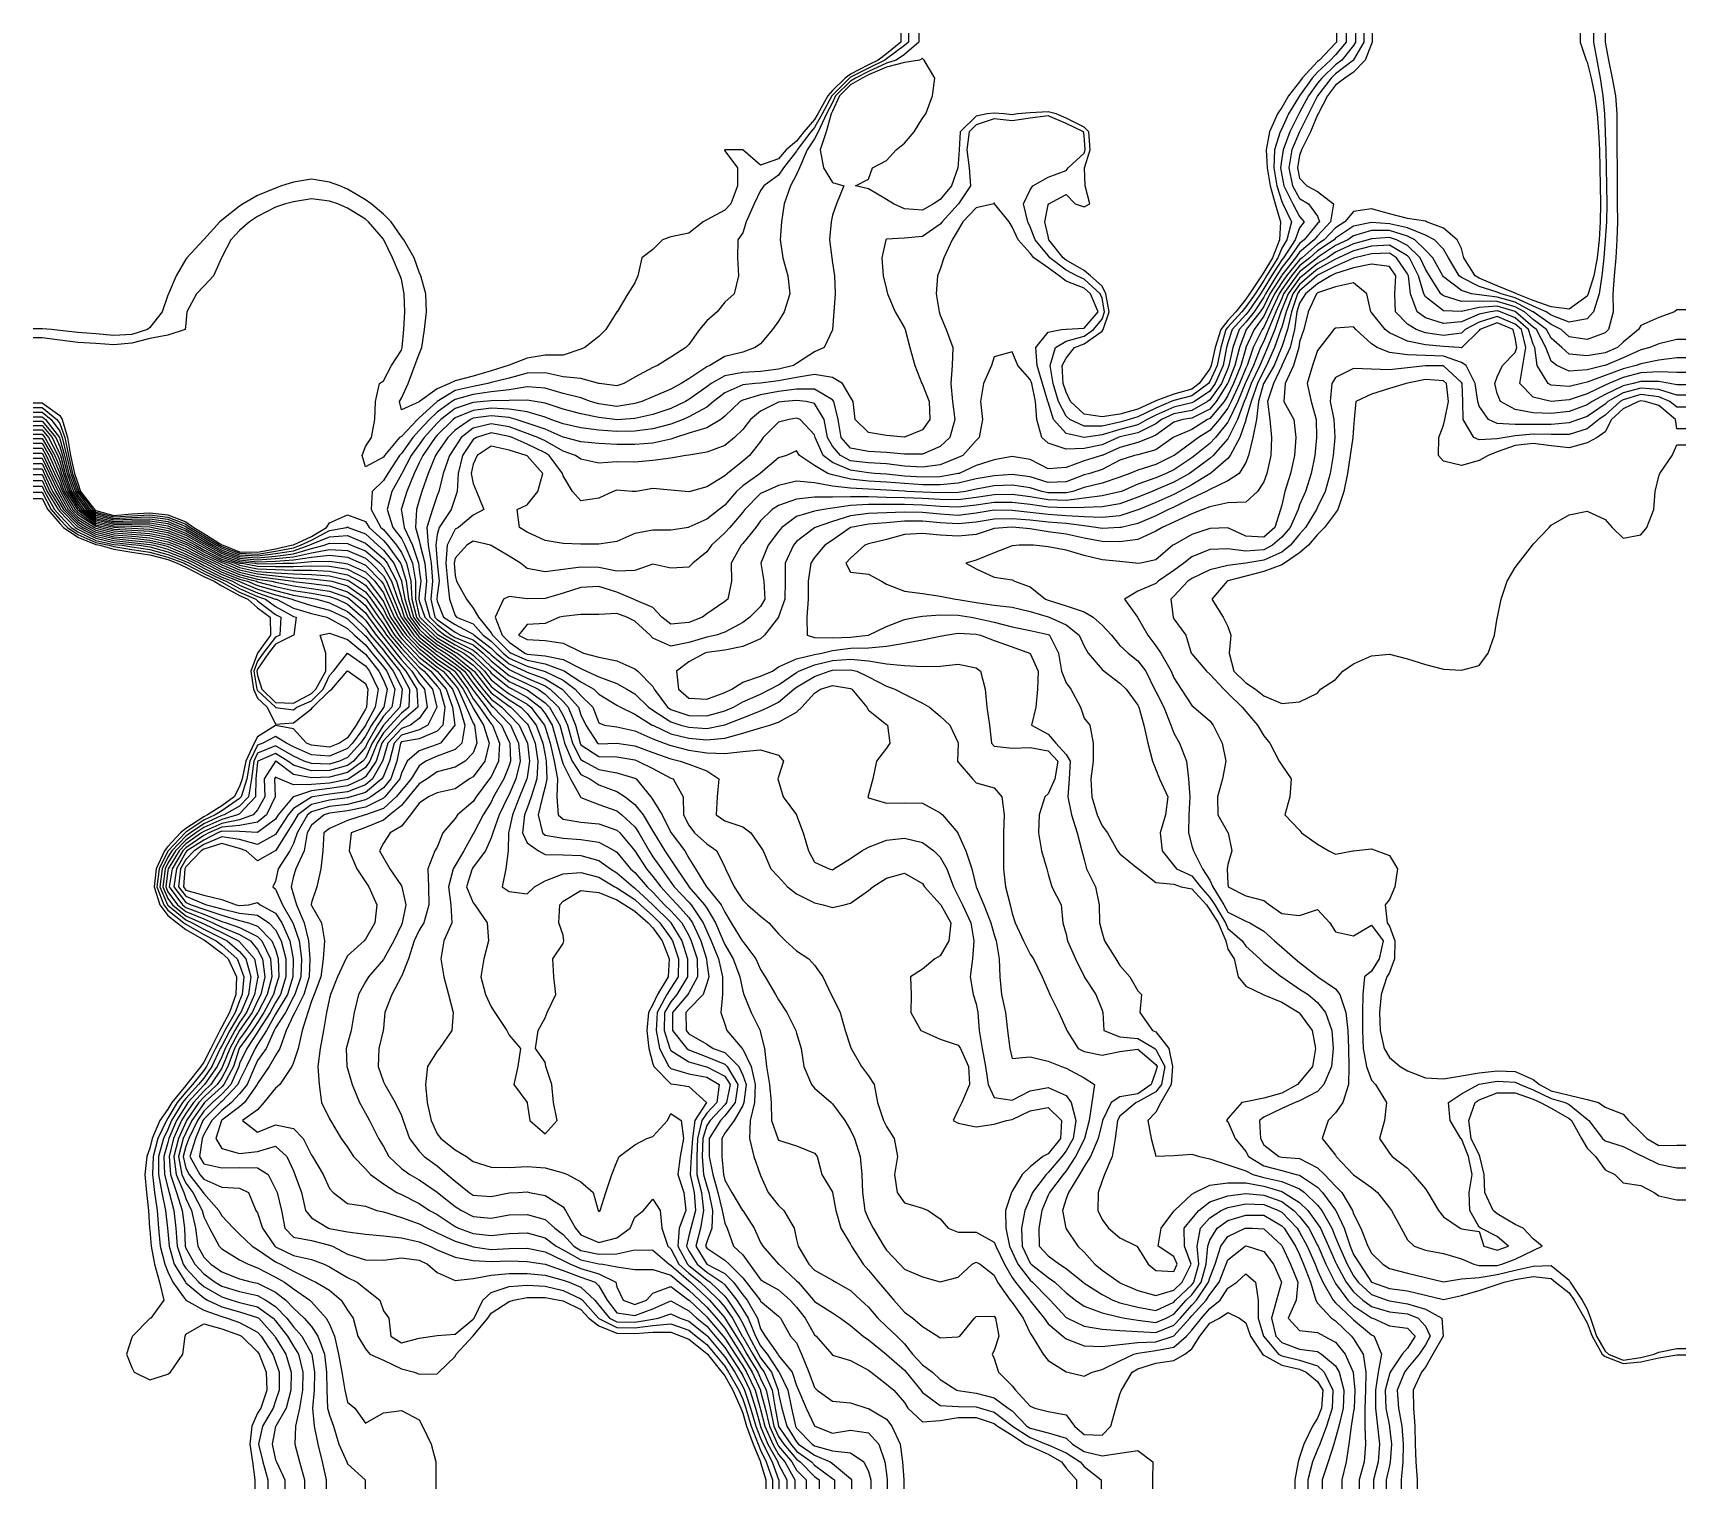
# Model space of a CAD drawing. Header units: metres. Extents: x 542999 to 543275, y 2234575 to 2234818.
import ezdxf

# ---------------------------------------------------------------- set-up
doc = ezdxf.new("R2010")
doc.units = ezdxf.units.M

msp = doc.modelspace()

# ---------------------------------------------------------------- linework, layer by layer
for points, elevation in [([(543143.48, 2234818.03), (543143.48, 2234816.53), (543141.1, 2234814.56), (543139.71, 2234813.53), (543138.1, 2234812.74), (543135.1, 2234811.18), (543134.19, 2234810.53), (543132.1, 2234808.44), (543131.3, 2234807.53), (543129.64, 2234804.53), (543129.1, 2234803.58), (543127.29, 2234801.53), (543126.1, 2234799.98), (543124.35, 2234798.53), (543123.1, 2234797.04), (543120.1, 2234795.99), (543117.12, 2234798.53), (543117.1, 2234798.54), (543114.1, 2234798.56), (543114.08, 2234798.53), (543114.1, 2234798.39), (543116.26, 2234795.53), (543116.24, 2234792.53), (543115.14, 2234789.53), (543114.1, 2234788.48), (543111.1, 2234786.85), (543110.49, 2234786.53), (543108.1, 2234784.65), (543105.1, 2234784.01), (543103.7, 2234783.53), (543102.1, 2234781.92), (543100.27, 2234780.53), (543099.6, 2234777.53), (543099.1, 2234776.33), (543097.94, 2234774.53), (543096.12, 2234771.53), (543096.1, 2234771.5), (543094.27, 2234768.53), (543093.1, 2234767.39), (543090.75, 2234765.53), (543090.1, 2234765.28), (543087.1, 2234764.25), (543084.1, 2234764.28), (543081.1, 2234763.77), (543078.1, 2234762.61), (543077.92, 2234762.53), (543075.1, 2234761.65), (543072.1, 2234760.76), (543069.1, 2234760), (543068.16, 2234759.53), (543066.1, 2234758.63), (543063.14, 2234756.53), (543063.1, 2234756.5), (543060.1, 2234755.15), (543059.8, 2234756.53), (543060.1, 2234757.12), (543061.25, 2234759.53), (543062.37, 2234762.53), (543063.1, 2234764.51), (543063.5, 2234765.53), (543063.96, 2234768.53), (543064.31, 2234771.53), (543064.19, 2234774.53), (543063.37, 2234777.53), (543063.1, 2234778.14), (543062.27, 2234780.53), (543060.5, 2234783.53), (543060.1, 2234784.02), (543058.38, 2234786.53), (543057.1, 2234787.79), (543055.06, 2234789.53), (543054.1, 2234790.22), (543051.1, 2234791.99), (543049.83, 2234792.53), (543048.1, 2234793.13), (543045.1, 2234793.64), (543042.1, 2234793.13), (543040.11, 2234792.53), (543039.1, 2234792.15), (543036.1, 2234790.91), (543033.7, 2234789.53), (543033.1, 2234789.12), (543030.1, 2234786.79), (543029.79, 2234786.53), (543027.1, 2234783.57), (543027.05, 2234783.53), (543024.29, 2234780.53), (543024.1, 2234780.32), (543022.5, 2234777.53), (543021.21, 2234774.53), (543021.1, 2234774.27), (543020.19, 2234771.53), (543018.1, 2234768.88), (543017.7, 2234768.53), (543015.1, 2234767.72), (543012.1, 2234767.53), (543009.1, 2234767.83), (543006.1, 2234768.06), (543003.1, 2234768.4), (543001.66, 2234768.53), (543000.1, 2234768.68), (542998.6, 2234768.68)], 2140.5), ([(543144.78, 2234818.03), (543144.78, 2234816.53), (543144.1, 2234815.96), (543141.1, 2234813.73), (543140.84, 2234813.53), (543138.1, 2234812.18), (543135.1, 2234810.65), (543134.94, 2234810.53), (543132.1, 2234807.69), (543131.97, 2234807.53), (543130.38, 2234804.53), (543129.1, 2234802.25), (543128.46, 2234801.53), (543126.2, 2234798.53), (543126.1, 2234798.34), (543123.93, 2234795.53), (543123.1, 2234794.3), (543120.61, 2234792.53), (543120.1, 2234791.78), (543119.01, 2234789.53), (543117.7, 2234786.53), (543117.1, 2234784.67), (543116.3, 2234783.53), (543116.23, 2234780.53), (543116.41, 2234777.53), (543115.65, 2234774.53), (543114.1, 2234773.09), (543112.85, 2234771.53), (543111.1, 2234769.99), (543109.89, 2234768.53), (543108.1, 2234766.05), (543107.61, 2234765.53), (543105.1, 2234763.91), (543102.86, 2234762.53), (543102.1, 2234762.21), (543099.1, 2234760.61), (543097.26, 2234759.53), (543096.1, 2234759.14), (543093.21, 2234759.53), (543093.1, 2234759.55), (543090.1, 2234760.35), (543087.1, 2234760.63), (543084.1, 2234761.3), (543081.1, 2234761.28), (543078.1, 2234760.45), (543075.1, 2234759.68), (543074.57, 2234759.53), (543072.1, 2234759.06), (543069.1, 2234758.35), (543066.11, 2234756.53), (543066.1, 2234756.53), (543063.1, 2234753.81), (543062.8, 2234753.53), (543060.1, 2234750.68), (543059.8, 2234750.53), (543057.31, 2234747.53), (543057.1, 2234747.22), (543054.1, 2234745.61), (543053.55, 2234747.53), (543054.1, 2234749.02), (543055.1, 2234750.53), (543055.7, 2234753.53), (543055.76, 2234756.53), (543056.43, 2234759.53), (543057.1, 2234760.01), (543058.47, 2234762.53), (543060.1, 2234765.1), (543060.24, 2234765.53), (543060.52, 2234768.53), (543060.7, 2234771.53), (543060.59, 2234774.53), (543060.1, 2234776.97), (543059.89, 2234777.53), (543058.6, 2234780.53), (543057.19, 2234783.53), (543057.1, 2234783.65), (543054.64, 2234786.53), (543054.1, 2234786.99), (543051.1, 2234788.82), (543049.5, 2234789.53), (543048.1, 2234789.98), (543045.1, 2234790.37), (543042.1, 2234789.85), (543040.73, 2234789.53), (543039.1, 2234788.97), (543036.1, 2234787.39), (543034.73, 2234786.53), (543033.1, 2234785.09), (543031.65, 2234783.53), (543030.1, 2234780.6), (543030.07, 2234780.53), (543028.71, 2234777.53), (543027.1, 2234775.78), (543025.92, 2234774.53), (543024.28, 2234771.53), (543024.1, 2234769.53), (543024.01, 2234768.53), (543021.1, 2234767.63), (543018.1, 2234767.05), (543015.1, 2234766.28), (543012.1, 2234765.98), (543009.1, 2234766.19), (543006.1, 2234766.37), (543003.1, 2234766.78), (543000.1, 2234767.19), (542998.6, 2234767.19)], 2140), ([(543146.52, 2234818.03), (543146.52, 2234816.53), (543144.1, 2234814.48), (543142.73, 2234813.53), (543141.1, 2234813.02), (543138.1, 2234811.63), (543135.96, 2234810.53), (543135.1, 2234810.02), (543132.62, 2234807.53), (543132.1, 2234806.42), (543131.11, 2234804.53), (543129.7, 2234801.53), (543129.1, 2234800.39), (543127.87, 2234798.53), (543126.6, 2234795.53), (543126.1, 2234794.44), (543125.07, 2234792.53), (543124.01, 2234789.53), (543123.56, 2234786.53), (543123.38, 2234783.53), (543123.81, 2234780.53), (543124.66, 2234777.53), (543124.96, 2234774.53), (543124.02, 2234771.53), (543123.1, 2234769.96), (543122.08, 2234768.53), (543120.1, 2234766.17), (543119.16, 2234765.53), (543117.1, 2234764.77), (543114.1, 2234764.05), (543111.59, 2234762.53), (543111.1, 2234762.32), (543108.1, 2234760.32), (543106.8, 2234759.53), (543105.1, 2234758.61), (543102.1, 2234757.32), (543100.25, 2234756.53), (543099.1, 2234756.22), (543096.1, 2234755.68), (543093.1, 2234756.12), (543091.68, 2234756.53), (543090.1, 2234757.13), (543087.1, 2234757.88), (543084.1, 2234758.74), (543081.1, 2234758.97), (543078.1, 2234758.5), (543075.1, 2234758.15), (543072.1, 2234757.72), (543069.1, 2234756.88), (543068.53, 2234756.53), (543066.1, 2234754.77), (543064.79, 2234753.53), (543063.1, 2234751.67), (543062.01, 2234750.53), (543060.1, 2234747.87), (543059.8, 2234747.53), (543057.82, 2234744.53), (543057.1, 2234743.33), (543055.22, 2234741.53), (543055.07, 2234738.53), (543056.7, 2234735.53), (543057.1, 2234735.16), (543059.27, 2234732.53), (543060.1, 2234731.36), (543060.97, 2234729.53), (543061.7, 2234726.53), (543061.88, 2234723.53), (543062.65, 2234720.53), (543063.1, 2234719.92), (543065.56, 2234717.53), (543066.1, 2234717.09), (543069.1, 2234715.32), (543070.53, 2234714.53), (543072.1, 2234713.34), (543073.98, 2234711.53), (543075.1, 2234710.09), (543077.05, 2234708.53), (543078.1, 2234707.75), (543081.1, 2234705.99), (543081.7, 2234705.53), (543083.98, 2234702.53), (543084.1, 2234702.18), (543084.96, 2234699.53), (543085.62, 2234696.53), (543086.2, 2234693.53), (543086.08, 2234690.53), (543086.27, 2234687.53), (543087.1, 2234686.84), (543090.1, 2234686.3), (543093.1, 2234686.02), (543096.1, 2234684.99), (543096.6, 2234684.53), (543099.1, 2234681.53), (543099.1, 2234681.53), (543101.03, 2234678.53), (543102.1, 2234677.28), (543103.41, 2234675.53), (543105.1, 2234673.68), (543106.2, 2234672.53), (543108.1, 2234670.4), (543108.72, 2234669.53), (543110.1, 2234666.53), (543111.04, 2234663.53), (543111.1, 2234662.87), (543111.42, 2234660.53), (543111.1, 2234659.38), (543110.52, 2234657.53), (543108.1, 2234655.12), (543107.62, 2234654.53), (543107.68, 2234651.53), (543108.1, 2234651.02), (543111.1, 2234649.24), (543112.17, 2234648.53), (543114.1, 2234647.88), (543116.47, 2234645.53), (543117.1, 2234644.11), (543117.66, 2234642.53), (543117.3, 2234639.53), (543117.1, 2234639.04), (543115.66, 2234636.53), (543114.1, 2234634.42), (543113.59, 2234633.53), (543113.59, 2234630.53), (543113.92, 2234627.53), (543114.1, 2234626.57), (543115.26, 2234624.53), (543117.09, 2234621.53), (543117.1, 2234621.49), (543119.04, 2234618.53), (543120.1, 2234616.18), (543120.49, 2234615.53), (543123.1, 2234612.54), (543123.11, 2234612.53), (543126.1, 2234609.77), (543126.34, 2234609.53), (543128.94, 2234606.53), (543129.1, 2234606.3), (543132.1, 2234604.42), (543133.43, 2234603.53), (543135.1, 2234602.32), (543137.23, 2234600.53), (543138.1, 2234599.92), (543141.05, 2234597.53), (543141.1, 2234597.49), (543144.1, 2234594.85), (543144.4, 2234594.53), (543146.83, 2234591.53), (543147.1, 2234591.14), (543150.1, 2234588.95), (543153.1, 2234588.81), (543156.1, 2234588.76), (543156.79, 2234588.53), (543159.1, 2234587.87), (543162.1, 2234585.59), (543162.16, 2234585.53), (543165.1, 2234583.59), (543167.75, 2234582.53), (543168.1, 2234582.39), (543171.1, 2234581.05), (543173.44, 2234579.53), (543174.1, 2234578.77), (543176.95, 2234576.53), (543176.95, 2234575.03)], 2139.5), ([(543216.28, 2234818.03), (543216.28, 2234816.53), (543216.1, 2234816.33), (543213.4, 2234813.53), (543213.1, 2234813.26), (543210.54, 2234810.53), (543210.1, 2234809.91), (543208.22, 2234807.53), (543207.1, 2234805.6), (543206.43, 2234804.53), (543205.08, 2234801.53), (543204.52, 2234798.53), (543204.66, 2234795.53), (543205.18, 2234792.53), (543206.03, 2234789.53), (543206.91, 2234786.53), (543206.71, 2234783.53), (543205.57, 2234780.53), (543204.1, 2234778.13), (543203.71, 2234777.53), (543201.75, 2234774.53), (543201.1, 2234773.61), (543199.42, 2234771.53), (543198.1, 2234770.07), (543196.94, 2234768.53), (543196.02, 2234765.53), (543195.35, 2234762.53), (543195.1, 2234761.99), (543193.34, 2234759.53), (543192.1, 2234758.61), (543189.1, 2234757.75), (543186.1, 2234756.63), (543185.87, 2234756.53), (543183.1, 2234755.25), (543180.1, 2234754.42), (543177.1, 2234753.95), (543174.1, 2234754.45), (543171.86, 2234756.53), (543171.1, 2234758.08), (543170.62, 2234759.53), (543170.46, 2234762.53), (543171.1, 2234763.76), (543172.52, 2234765.53), (543174.1, 2234766.18), (543177.1, 2234768.25), (543177.3, 2234768.53), (543178.29, 2234771.53), (543177.75, 2234774.53), (543177.1, 2234775.78), (543175.16, 2234777.53), (543174.1, 2234778.41), (543171.1, 2234780.14), (543170.59, 2234780.53), (543168.21, 2234783.53), (543168.1, 2234784.14), (543167.53, 2234786.53), (543168.1, 2234789.37), (543168.22, 2234789.53), (543171.1, 2234791.11), (543172.62, 2234789.53), (543174.1, 2234789.05), (543175.05, 2234789.53), (543174.29, 2234792.53), (543174.18, 2234795.53), (543175.13, 2234798.53), (543174.88, 2234801.53), (543174.1, 2234802.31), (543171.1, 2234803.81), (543169.47, 2234804.53), (543168.1, 2234804.89), (543165.1, 2234804.74), (543162.99, 2234804.53), (543162.1, 2234804.38), (543160.7, 2234804.53), (543159.1, 2234804.66), (543157.94, 2234804.53), (543156.1, 2234804.15), (543153.43, 2234801.53), (543153.22, 2234798.53), (543153.1, 2234796.23), (543153.03, 2234795.53), (543151.97, 2234792.53), (543150.1, 2234790.23), (543148.94, 2234789.53), (543147.1, 2234788.5), (543144.1, 2234788.7), (543142.26, 2234789.53), (543141.1, 2234790.24), (543138.1, 2234792.05), (543135.96, 2234792.53), (543138.1, 2234793.62), (543138.8, 2234795.53), (543141.1, 2234796.75), (543142.75, 2234798.53), (543144.1, 2234799.67), (543145.72, 2234801.53), (543147.1, 2234803.84), (543147.68, 2234804.53), (543148.8, 2234807.53), (543149.21, 2234810.53), (543147.42, 2234813.53), (543147.1, 2234813.81), (543146.63, 2234813.53), (543144.1, 2234813.12), (543141.1, 2234812.35), (543138.1, 2234811.07), (543137.04, 2234810.53), (543135.1, 2234809.37), (543133.27, 2234807.53), (543132.1, 2234805.01), (543131.85, 2234804.53), (543131.03, 2234801.53), (543130.04, 2234798.53), (543130.57, 2234795.53), (543132.1, 2234793.1), (543134.01, 2234792.53), (543132.76, 2234789.53), (543132.1, 2234787.62), (543131.85, 2234786.53), (543131.6, 2234783.53), (543131.99, 2234780.53), (543132.1, 2234779.69), (543132.44, 2234777.53), (543132.53, 2234774.53), (543132.33, 2234771.53), (543132.12, 2234768.53), (543132.1, 2234768.5), (543130.71, 2234765.53), (543129.1, 2234764.82), (543126.1, 2234762.89), (543125.59, 2234762.53), (543123.1, 2234761.96), (543120.1, 2234761.53), (543117.1, 2234761.4), (543114.1, 2234760.83), (543111.84, 2234759.53), (543111.1, 2234758.98), (543108.1, 2234756.86), (543107.53, 2234756.53), (543105.1, 2234755.39), (543102.1, 2234754.34), (543099.1, 2234753.68), (543096.84, 2234753.53), (543096.1, 2234753.5), (543095.74, 2234753.53), (543093.1, 2234753.84), (543090.1, 2234754.5), (543087.1, 2234755.27), (543084.1, 2234756.26), (543082.47, 2234756.53), (543081.1, 2234756.74), (543078.1, 2234756.7), (543075.1, 2234756.66), (543073.82, 2234756.53), (543072.1, 2234756.38), (543069.1, 2234755.35), (543066.71, 2234753.53), (543066.1, 2234752.93), (543063.93, 2234750.53), (543063.1, 2234749.37), (543061.76, 2234747.53), (543060.17, 2234744.53), (543060.1, 2234744.4), (543058.49, 2234741.53), (543057.72, 2234738.53), (543058.67, 2234735.53), (543060.1, 2234733.67), (543060.68, 2234732.53), (543061.97, 2234729.53), (543062.49, 2234726.53), (543062.46, 2234723.53), (543063.1, 2234720.78), (543063.19, 2234720.53), (543066.1, 2234717.71), (543066.34, 2234717.53), (543069.1, 2234715.93), (543071.63, 2234714.53), (543072.1, 2234714.17), (543074.86, 2234711.53), (543075.1, 2234711.21), (543078.1, 2234708.78), (543078.65, 2234708.53), (543081.1, 2234707.19), (543083.29, 2234705.53), (543084.1, 2234704.45), (543085.26, 2234702.53), (543086.14, 2234699.53), (543086.96, 2234696.53), (543087.1, 2234695.99), (543088.36, 2234693.53), (543090, 2234690.53), (543090.1, 2234690.42), (543093.1, 2234689.26), (543096.1, 2234688.19), (543096.93, 2234687.53), (543099.1, 2234685.54), (543099.77, 2234684.53), (543101.46, 2234681.53), (543102.1, 2234680.56), (543103.52, 2234678.53), (543105.1, 2234676.31), (543105.66, 2234675.53), (543108.1, 2234672.97), (543108.49, 2234672.53), (543110.52, 2234669.53), (543111.1, 2234668.11), (543111.83, 2234666.53), (543113.04, 2234663.53), (543113.73, 2234660.53), (543113.73, 2234657.53), (543113.43, 2234654.53), (543114.1, 2234652.59), (543114.47, 2234651.53), (543117.02, 2234648.53), (543117.1, 2234648.45), (543118.49, 2234645.53), (543119.21, 2234642.53), (543119.08, 2234639.53), (543118.36, 2234636.53), (543118.21, 2234633.53), (543118.98, 2234630.53), (543120.01, 2234627.53), (543120.1, 2234627.33), (543121.36, 2234624.53), (543123.1, 2234622.33), (543123.97, 2234621.53), (543125.69, 2234618.53), (543126.1, 2234616.69), (543126.36, 2234615.53), (543128.14, 2234612.53), (543129.1, 2234611.57), (543132.1, 2234609.87), (543132.67, 2234609.53), (543135.1, 2234608.16), (543136.83, 2234606.53), (543138.1, 2234605.36), (543139.65, 2234603.53), (543141.1, 2234602.13), (543142.86, 2234600.53), (543144.1, 2234599.25), (543145.43, 2234597.53), (543147.1, 2234595.72), (543148.82, 2234594.53), (543150.1, 2234593.28), (543152.84, 2234591.53), (543153.1, 2234591.46), (543156.1, 2234591), (543159.1, 2234590.24), (543161.41, 2234588.53), (543162.1, 2234588.04), (543164.53, 2234585.53), (543165.1, 2234585.15), (543168.1, 2234584.42), (543171.1, 2234583.49), (543172.16, 2234582.53), (543174.1, 2234581.26), (543177.1, 2234580.57), (543180.1, 2234580.99), (543183.1, 2234581.47), (543185.56, 2234579.53), (543185.55, 2234576.53), (543185.55, 2234575.03)], 2139), ([(543217.89, 2234818.03), (543217.89, 2234816.53), (543216.1, 2234814.42), (543215.25, 2234813.53), (543213.1, 2234811.53), (543212.17, 2234810.53), (543210.1, 2234807.58), (543210.07, 2234807.53), (543208.25, 2234804.53), (543207.1, 2234802.06), (543206.85, 2234801.53), (543205.92, 2234798.53), (543205.79, 2234795.53), (543206.28, 2234792.53), (543207.1, 2234789.92), (543207.3, 2234789.53), (543208.73, 2234786.53), (543207.97, 2234783.53), (543207.1, 2234782.14), (543206.46, 2234780.53), (543204.59, 2234777.53), (543204.1, 2234776.73), (543202.65, 2234774.53), (543201.1, 2234772.34), (543200.45, 2234771.53), (543198.1, 2234768.93), (543197.8, 2234768.53), (543196.95, 2234765.53), (543196.34, 2234762.53), (543195.1, 2234759.85), (543194.88, 2234759.53), (543192.1, 2234757.46), (543189.1, 2234756.7), (543188.65, 2234756.53), (543186.1, 2234755.44), (543183.1, 2234753.97), (543181.66, 2234753.53), (543180.1, 2234753.08), (543177.1, 2234752.43), (543174.1, 2234752.41), (543171.74, 2234753.53), (543171.1, 2234754.1), (543169.86, 2234756.53), (543168.93, 2234759.53), (543168.42, 2234762.53), (543169.31, 2234765.53), (543171.1, 2234766.62), (543174.1, 2234767.44), (543175.66, 2234768.53), (543177.1, 2234770.28), (543177.54, 2234771.53), (543177.1, 2234773.8), (543176.8, 2234774.53), (543174.1, 2234776.96), (543172.9, 2234777.53), (543171.1, 2234778.48), (543168.39, 2234780.53), (543168.1, 2234780.89), (543165.91, 2234783.53), (543165.1, 2234785.7), (543164.71, 2234786.53), (543164, 2234789.53), (543165.1, 2234791.88), (543165.56, 2234792.53), (543168.1, 2234793.97), (543171.1, 2234795.1), (543171.46, 2234795.53), (543174.1, 2234797.98), (543174.28, 2234798.53), (543174.1, 2234800.96), (543174.01, 2234801.53), (543171.1, 2234802.92), (543168.1, 2234804.21), (543165.1, 2234803.83), (543162.1, 2234803.38), (543159.1, 2234803.72), (543156.1, 2234802.7), (543154.91, 2234801.53), (543154.55, 2234798.53), (543154.93, 2234795.53), (543155.16, 2234792.53), (543153.14, 2234789.53), (543153.1, 2234789.49), (543150.4, 2234786.53), (543150.1, 2234786.11), (543147.1, 2234784.08), (543144.1, 2234783.81), (543141.1, 2234783.64), (543140.99, 2234783.53), (543140.31, 2234780.53), (543140.58, 2234777.53), (543141.1, 2234775.25), (543141.28, 2234774.53), (543142.54, 2234771.53), (543144.1, 2234768.83), (543144.24, 2234768.53), (543145.02, 2234765.53), (543145.82, 2234762.53), (543147.02, 2234759.53), (543147.1, 2234759.39), (543148.25, 2234756.53), (543148.37, 2234753.53), (543147.1, 2234751.79), (543144.1, 2234750.61), (543141.1, 2234750.86), (543138.1, 2234751.36), (543135.86, 2234753.53), (543135.52, 2234756.53), (543135.1, 2234757.27), (543133.74, 2234759.53), (543132.1, 2234760.57), (543129.1, 2234761.04), (543126.1, 2234760.57), (543123.1, 2234760.01), (543120.1, 2234759.6), (543119.17, 2234759.53), (543117.1, 2234759.33), (543114.1, 2234757.98), (543112.22, 2234756.53), (543111.1, 2234755.59), (543108.1, 2234753.95), (543107.15, 2234753.53), (543105.1, 2234752.76), (543102.1, 2234751.96), (543099.1, 2234751.59), (543096.1, 2234751.55), (543093.1, 2234751.77), (543090.1, 2234752.14), (543087.1, 2234752.81), (543085.08, 2234753.53), (543084.1, 2234753.9), (543081.1, 2234754.79), (543078.1, 2234755.25), (543075.1, 2234755.4), (543072.1, 2234755.05), (543069.1, 2234753.8), (543068.75, 2234753.53), (543066.1, 2234750.9), (543065.77, 2234750.53), (543063.71, 2234747.53), (543063.1, 2234746.3), (543062.24, 2234744.53), (543061, 2234741.53), (543060.1, 2234738.7), (543060.05, 2234738.53), (543060.1, 2234738.3), (543060.6, 2234735.53), (543061.97, 2234732.53), (543062.98, 2234729.53), (543063.1, 2234728.44), (543063.33, 2234726.53), (543063.1, 2234724.5), (543063.04, 2234723.53), (543063.1, 2234723.27), (543064.03, 2234720.53), (543066.1, 2234718.52), (543067.39, 2234717.53), (543069.1, 2234716.54), (543072.1, 2234715.03), (543072.71, 2234714.53), (543075.1, 2234712.25), (543075.98, 2234711.53), (543078.1, 2234709.79), (543080.85, 2234708.53), (543081.1, 2234708.39), (543084.1, 2234706.25), (543084.84, 2234705.53), (543086.54, 2234702.53), (543087.1, 2234700.43), (543087.35, 2234699.53), (543088.6, 2234696.53), (543090.1, 2234694.3), (543091.59, 2234693.53), (543093.1, 2234692.53), (543096.1, 2234691.46), (543097.46, 2234690.53), (543099.1, 2234689.27), (543100.48, 2234687.53), (543102.1, 2234684.8), (543102.26, 2234684.53), (543104.11, 2234681.53), (543105.1, 2234680.02), (543106.08, 2234678.53), (543108.1, 2234675.57), (543108.13, 2234675.53), (543110.75, 2234672.53), (543111.1, 2234671.96), (543112.58, 2234669.53), (543113.84, 2234666.53), (543114.1, 2234665.88), (543115.52, 2234663.53), (543116.6, 2234660.53), (543117.1, 2234658.1), (543117.28, 2234657.53), (543118.52, 2234654.53), (543120.02, 2234651.53), (543120.1, 2234651.15), (543120.75, 2234648.53), (543121.07, 2234645.53), (543121.6, 2234642.53), (543121.83, 2234639.53), (543121.91, 2234636.53), (543122.96, 2234633.53), (543123.1, 2234633.22), (543126.1, 2234632.31), (543129.1, 2234631.09), (543129.54, 2234630.53), (543130.32, 2234627.53), (543132.1, 2234624.57), (543132.11, 2234624.53), (543132.63, 2234621.53), (543133.47, 2234618.53), (543135.1, 2234615.89), (543135.25, 2234615.53), (543137.21, 2234612.53), (543138.1, 2234611.56), (543139.79, 2234609.53), (543141.1, 2234607.97), (543142.35, 2234606.53), (543144.1, 2234604.56), (543145.49, 2234603.53), (543147.1, 2234602.14), (543149.7, 2234600.53), (543150.1, 2234600.27), (543153.1, 2234600.4), (543153.35, 2234600.53), (543155.81, 2234603.53), (543156.1, 2234603.8), (543159.1, 2234603.84), (543159.34, 2234603.53), (543159.88, 2234600.53), (543159.1, 2234598.13), (543158.74, 2234597.53), (543159.1, 2234596.81), (543159.82, 2234594.53), (543162.1, 2234592.25), (543162.63, 2234591.53), (543165.1, 2234588.82), (543165.86, 2234588.53), (543168.1, 2234587.97), (543171.1, 2234587.41), (543172.53, 2234585.53), (543174.1, 2234584.13), (543177.1, 2234584), (543178.6, 2234585.53), (543179.38, 2234588.53), (543180.1, 2234590.83), (543180.33, 2234591.53), (543182.15, 2234594.53), (543183.1, 2234595.09), (543186.1, 2234596.01), (543189.1, 2234596.45), (543190.91, 2234597.53), (543192.1, 2234598.4), (543193.41, 2234600.53), (543195.1, 2234602.72), (543196.7, 2234603.53), (543198.1, 2234604.48), (543200.07, 2234603.53), (543201.1, 2234602.75), (543201.9, 2234600.53), (543203.92, 2234597.53), (543204.1, 2234597.37), (543207.1, 2234595.67), (543210.1, 2234595), (543211.17, 2234594.53), (543213.1, 2234592.94), (543213.95, 2234591.53), (543213.77, 2234588.53), (543213.1, 2234586.84), (543212.25, 2234585.53), (543210.8, 2234582.53), (543210.1, 2234580.35), (543209.85, 2234579.53), (543209.29, 2234576.53), (543209.29, 2234575.03)], 2138.5), ([(543219.44, 2234818.03), (543219.44, 2234816.53), (543219.1, 2234815.95), (543217.15, 2234813.53), (543216.1, 2234812.73), (543213.78, 2234810.53), (543213.1, 2234809.65), (543211.58, 2234807.53), (543210.1, 2234804.76), (543209.97, 2234804.53), (543208.48, 2234801.53), (543207.34, 2234798.53), (543207.1, 2234797.07), (543206.92, 2234795.53), (543207.1, 2234794.33), (543207.47, 2234792.53), (543208.99, 2234789.53), (543210.1, 2234787.44), (543210.86, 2234786.53), (543210.1, 2234785.5), (543209.35, 2234783.53), (543207.39, 2234780.53), (543207.1, 2234780.18), (543205.41, 2234777.53), (543204.1, 2234775.37), (543203.55, 2234774.53), (543201.48, 2234771.53), (543201.1, 2234771.06), (543198.86, 2234768.53), (543198.1, 2234766.35), (543197.88, 2234765.53), (543197.32, 2234762.53), (543195.99, 2234759.53), (543195.1, 2234758.27), (543192.53, 2234756.53), (543192.1, 2234756.29), (543189.1, 2234755.59), (543186.1, 2234754.26), (543184.66, 2234753.53), (543183.1, 2234752.64), (543180.1, 2234751.86), (543177.1, 2234750.96), (543174.1, 2234750.54), (543171.1, 2234751.21), (543169.01, 2234753.53), (543168.1, 2234756.4), (543168.07, 2234756.53), (543167.17, 2234759.53), (543166.28, 2234762.53), (543166.06, 2234765.53), (543168.1, 2234768.13), (543170.31, 2234768.53), (543171.1, 2234768.62), (543174.1, 2234768.79), (543176.45, 2234771.53), (543175.16, 2234774.53), (543174.1, 2234775.48), (543171.1, 2234776.6), (543169.94, 2234777.53), (543168.1, 2234778.83), (543165.73, 2234780.53), (543165.1, 2234781.31), (543163.11, 2234783.53), (543162.1, 2234785.7), (543161.6, 2234786.53), (543159.14, 2234789.53), (543159.1, 2234789.68), (543159.02, 2234789.53), (543156.1, 2234788.87), (543153.85, 2234786.53), (543153.1, 2234785.17), (543152.08, 2234783.53), (543150.66, 2234780.53), (543150.1, 2234778.64), (543149.61, 2234777.53), (543149.4, 2234774.53), (543149.88, 2234771.53), (543150.1, 2234770.92), (543151.1, 2234768.53), (543152.18, 2234765.53), (543152.09, 2234762.53), (543151.87, 2234759.53), (543152.14, 2234756.53), (543152.54, 2234753.53), (543151.7, 2234750.53), (543150.1, 2234749.03), (543147.1, 2234747.77), (543144.1, 2234747.73), (543141.1, 2234748.05), (543138.1, 2234748.2), (543135.1, 2234748.77), (543133.56, 2234750.53), (543133.06, 2234753.53), (543132.32, 2234756.53), (543132.1, 2234756.8), (543129.1, 2234758.6), (543126.1, 2234758.58), (543123.1, 2234758.21), (543120.1, 2234757.67), (543117.1, 2234756.77), (543116.67, 2234756.53), (543114.1, 2234754.07), (543113.44, 2234753.53), (543111.1, 2234752.12), (543108.1, 2234751.23), (543105.89, 2234750.53), (543105.1, 2234750.26), (543102.1, 2234749.59), (543099.1, 2234749.34), (543096.1, 2234749.37), (543093.1, 2234749.5), (543090.1, 2234749.78), (543087.39, 2234750.53), (543087.1, 2234750.6), (543084.1, 2234751.92), (543081.1, 2234752.94), (543079.26, 2234753.53), (543078.1, 2234753.84), (543075.1, 2234754.17), (543072.1, 2234753.73), (543071.64, 2234753.53), (543069.1, 2234751.74), (543067.89, 2234750.53), (543066.1, 2234747.99), (543065.8, 2234747.53), (543064.56, 2234744.53), (543063.55, 2234741.53), (543063.1, 2234740.08), (543062.66, 2234738.53), (543062.47, 2234735.53), (543063.1, 2234733.33), (543063.27, 2234732.53), (543064.02, 2234729.53), (543064.32, 2234726.53), (543064.01, 2234723.53), (543064.86, 2234720.53), (543066.1, 2234719.33), (543068.44, 2234717.53), (543069.1, 2234717.15), (543072.1, 2234715.9), (543073.77, 2234714.53), (543075.1, 2234713.26), (543077.21, 2234711.53), (543078.1, 2234710.79), (543081.1, 2234709.4), (543082.95, 2234708.53), (543084.1, 2234707.71), (543086.36, 2234705.53), (543087.1, 2234704.12), (543087.86, 2234702.53), (543088.66, 2234699.53), (543090.1, 2234696.78), (543090.52, 2234696.53), (543093.1, 2234695.11), (543096.1, 2234694.58), (543099.1, 2234693.64), (543099.31, 2234693.53), (543101.77, 2234690.53), (543102.1, 2234690.07), (543103.64, 2234687.53), (543105.1, 2234684.62), (543105.15, 2234684.53), (543107.46, 2234681.53), (543108.1, 2234680.34), (543109.2, 2234678.53), (543111.05, 2234675.53), (543111.1, 2234675.46), (543113.5, 2234672.53), (543114.1, 2234671.3), (543115.2, 2234669.53), (543117.03, 2234666.53), (543117.1, 2234666.4), (543119.3, 2234663.53), (543120.1, 2234661.72), (543120.88, 2234660.53), (543122.58, 2234657.53), (543123.1, 2234656.66), (543124.47, 2234654.53), (543125.98, 2234651.53), (543126.1, 2234651.11), (543126.84, 2234648.53), (543127.32, 2234645.53), (543128.57, 2234642.53), (543129.1, 2234641.92), (543131.85, 2234639.53), (543132.1, 2234639.3), (543134.17, 2234636.53), (543135.1, 2234634.93), (543135.78, 2234633.53), (543136.72, 2234630.53), (543137, 2234627.53), (543137.09, 2234624.53), (543137.5, 2234621.53), (543138.1, 2234620.07), (543138.91, 2234618.53), (543140.66, 2234615.53), (543141.1, 2234614.89), (543143.33, 2234612.53), (543144.1, 2234611.73), (543147.1, 2234610.46), (543150.1, 2234609.62), (543153.1, 2234610.35), (543155.42, 2234612.53), (543156.1, 2234612.89), (543156.78, 2234612.53), (543159.1, 2234610.73), (543159.64, 2234609.53), (543161.78, 2234606.53), (543162.1, 2234606.15), (543163.94, 2234603.53), (543165.1, 2234601.05), (543165.44, 2234600.53), (543167.25, 2234597.53), (543168.1, 2234596.46), (543171.1, 2234594.59), (543171.37, 2234594.53), (543174.1, 2234593.87), (543175.46, 2234594.53), (543177.1, 2234594.98), (543180.1, 2234596.42), (543182.41, 2234597.53), (543183.1, 2234597.71), (543186.1, 2234598.11), (543189.1, 2234598.72), (543191.22, 2234600.53), (543192.1, 2234601.55), (543193.69, 2234603.53), (543195.1, 2234605.14), (543196.83, 2234606.53), (543198.1, 2234608.53), (543199.61, 2234609.53), (543201.1, 2234610.93), (543202.74, 2234609.53), (543203.2, 2234606.53), (543203.15, 2234603.53), (543204.05, 2234600.53), (543204.1, 2234600.45), (543206.59, 2234597.53), (543207.1, 2234597.23), (543210.1, 2234596.52), (543213.1, 2234595.55), (543214.22, 2234594.53), (543215.67, 2234591.53), (543215.55, 2234588.53), (543214.56, 2234585.53), (543213.48, 2234582.53), (543213.1, 2234581.61), (543212.25, 2234579.53), (543211.45, 2234576.53), (543211.45, 2234575.03)], 2138), ([(543220.81, 2234818.03), (543220.81, 2234816.53), (543219.1, 2234813.56), (543219.09, 2234813.53), (543216.1, 2234811.23), (543215.36, 2234810.53), (543213.1, 2234807.56), (543213.08, 2234807.53), (543211.56, 2234804.53), (543210.1, 2234801.56), (543210.09, 2234801.53), (543208.81, 2234798.53), (543208.3, 2234795.53), (543208.93, 2234792.53), (543210.1, 2234790.44), (543211.6, 2234789.53), (543213.1, 2234787.46), (543213.39, 2234786.53), (543213.1, 2234786.22), (543210.87, 2234783.53), (543210.1, 2234782.89), (543208.41, 2234780.53), (543207.1, 2234778.9), (543206.23, 2234777.53), (543204.4, 2234774.53), (543204.1, 2234773.94), (543202.49, 2234771.53), (543201.1, 2234769.76), (543200.01, 2234768.53), (543198.94, 2234765.53), (543198.3, 2234762.53), (543198.1, 2234762.05), (543197.03, 2234759.53), (543195.1, 2234756.8), (543194.71, 2234756.53), (543192.1, 2234755.02), (543189.1, 2234754.46), (543187.06, 2234753.53), (543186.1, 2234752.79), (543183.1, 2234751.3), (543180.1, 2234750.63), (543179.79, 2234750.53), (543177.1, 2234749.3), (543174.1, 2234748.67), (543171.1, 2234748.58), (543168.1, 2234749.6), (543167.06, 2234750.53), (543166.2, 2234753.53), (543165.97, 2234756.53), (543165.36, 2234759.53), (543165.1, 2234760.23), (543163.02, 2234762.53), (543162.1, 2234764.8), (543159.1, 2234763.99), (543158.64, 2234762.53), (543157.3, 2234759.53), (543156.8, 2234756.53), (543157.15, 2234753.53), (543156.59, 2234750.53), (543156.1, 2234750.02), (543153.85, 2234747.53), (543153.1, 2234747.18), (543150.1, 2234745.96), (543147.1, 2234745.59), (543144.1, 2234745.77), (543141.1, 2234746.12), (543138.1, 2234746.28), (543135.1, 2234746.65), (543133.41, 2234747.53), (543132.1, 2234749.08), (543131.28, 2234750.53), (543130.73, 2234753.53), (543129.1, 2234756.23), (543127.7, 2234756.53), (543126.1, 2234756.7), (543124.07, 2234756.53), (543123.1, 2234756.4), (543120.1, 2234754.93), (543118.42, 2234753.53), (543117.1, 2234751.88), (543115.71, 2234750.53), (543114.1, 2234749.21), (543111.1, 2234748.06), (543108.1, 2234747.6), (543107.59, 2234747.53), (543105.1, 2234747.1), (543102.1, 2234746.67), (543099.1, 2234746.42), (543096.1, 2234746.49), (543093.1, 2234746.25), (543090.1, 2234746.89), (543089.16, 2234747.53), (543087.1, 2234748.22), (543084.1, 2234749.98), (543082.89, 2234750.53), (543081.1, 2234751.22), (543078.1, 2234752.29), (543075.1, 2234752.8), (543072.1, 2234752.06), (543070.11, 2234750.53), (543069.1, 2234748.98), (543068.13, 2234747.53), (543067.1, 2234744.53), (543066.38, 2234741.53), (543066.1, 2234740.82), (543065.32, 2234738.53), (543064.38, 2234735.53), (543064.58, 2234732.53), (543065.07, 2234729.53), (543065.32, 2234726.53), (543065.03, 2234723.53), (543065.7, 2234720.53), (543066.1, 2234720.14), (543069.1, 2234718.01), (543069.99, 2234717.53), (543072.1, 2234716.76), (543074.82, 2234714.53), (543075.1, 2234714.26), (543078.1, 2234711.79), (543078.66, 2234711.53), (543081.1, 2234710.38), (543084.1, 2234709.07), (543084.97, 2234708.53), (543087.1, 2234706.48), (543087.97, 2234705.53), (543089.21, 2234702.53), (543089.96, 2234699.53), (543090.1, 2234699.25), (543093.1, 2234697.31), (543096.1, 2234697.2), (543099.1, 2234696.71), (543099.6, 2234696.53), (543102.1, 2234695.27), (543105.1, 2234693.67), (543105.48, 2234693.53), (543107.17, 2234690.53), (543107.22, 2234687.53), (543108.1, 2234685.81), (543109.03, 2234684.53), (543111.1, 2234682.68), (543112.76, 2234681.53), (543114.1, 2234678.82), (543114.23, 2234678.53), (543115.67, 2234675.53), (543117.1, 2234673.3), (543117.91, 2234672.53), (543120.1, 2234670.61), (543121.47, 2234669.53), (543123.1, 2234667.7), (543124.24, 2234666.53), (543126.1, 2234664.83), (543128.17, 2234663.53), (543129.1, 2234662.43), (543130.48, 2234660.53), (543131.88, 2234657.53), (543132.1, 2234657.17), (543133.4, 2234654.53), (543134.23, 2234651.53), (543135.1, 2234648.84), (543135.19, 2234648.53), (543136.95, 2234645.53), (543138.1, 2234643.96), (543139.07, 2234642.53), (543139.62, 2234639.53), (543140.63, 2234636.53), (543141.1, 2234635.53), (543142.42, 2234633.53), (543142.97, 2234630.53), (543142.43, 2234627.53), (543142.89, 2234624.53), (543144.1, 2234622.79), (543147.1, 2234621.9), (543148.07, 2234621.53), (543150.1, 2234620.11), (543151.39, 2234618.53), (543153.1, 2234617.91), (543156.1, 2234617.89), (543159.1, 2234616.23), (543159.37, 2234615.53), (543160.8, 2234612.53), (543162.1, 2234610.3), (543162.65, 2234609.53), (543165.04, 2234606.53), (543165.1, 2234606.44), (543167.42, 2234603.53), (543168.1, 2234602.6), (543170.58, 2234600.53), (543171.1, 2234600.11), (543174.1, 2234598.92), (543177.1, 2234598.81), (543180.1, 2234599.15), (543183.1, 2234599.48), (543186.1, 2234599.6), (543188.99, 2234600.53), (543189.1, 2234600.58), (543191.78, 2234603.53), (543192.1, 2234603.9), (543194.48, 2234606.53), (543195.1, 2234607.47), (543196.66, 2234609.53), (543197.82, 2234612.53), (543198.1, 2234613.26), (543201.01, 2234615.53), (543201.1, 2234615.58), (543201.36, 2234615.53), (543204.1, 2234614.68), (543205.74, 2234612.53), (543207.08, 2234609.53), (543206.25, 2234606.53), (543205.38, 2234603.53), (543206.15, 2234600.53), (543207.1, 2234599.45), (543210.1, 2234598.38), (543213.1, 2234597.95), (543213.75, 2234597.53), (543216.1, 2234595.55), (543216.7, 2234594.53), (543217.48, 2234591.53), (543217.36, 2234588.53), (543216.62, 2234585.53), (543216.1, 2234583.53), (543215.81, 2234582.53), (543214.89, 2234579.53), (543213.86, 2234576.53), (543213.86, 2234575.03)], 2137.5), ([(543222.21, 2234818.03), (543222.21, 2234816.53), (543222.1, 2234816.25), (543221.04, 2234813.53), (543219.1, 2234811.53), (543217.66, 2234810.53), (543216.1, 2234809.36), (543214.74, 2234807.53), (543213.17, 2234804.53), (543213.1, 2234804.4), (543211.92, 2234801.53), (543210.41, 2234798.53), (543210.1, 2234797.59), (543209.72, 2234795.53), (543210.1, 2234793.82), (543211.3, 2234792.53), (543213.1, 2234791.58), (543215.78, 2234789.53), (543215.27, 2234786.53), (543213.1, 2234784.2), (543212.55, 2234783.53), (543210.1, 2234781.48), (543209.42, 2234780.53), (543207.1, 2234777.62), (543207.05, 2234777.53), (543205.15, 2234774.53), (543204.1, 2234772.42), (543203.51, 2234771.53), (543201.18, 2234768.53), (543201.1, 2234768.38), (543200.03, 2234765.53), (543199.3, 2234762.53), (543198.1, 2234759.61), (543198.07, 2234759.53), (543196.17, 2234756.53), (543195.1, 2234755.26), (543192.1, 2234753.76), (543190.57, 2234753.53), (543189.1, 2234753.11), (543186.1, 2234750.89), (543185.19, 2234750.53), (543183.1, 2234749.67), (543180.1, 2234748.87), (543177.1, 2234747.55), (543177.03, 2234747.53), (543174.1, 2234746.61), (543171.1, 2234745.52), (543168.1, 2234745.29), (543165.1, 2234746.86), (543162.1, 2234747.35), (543159.1, 2234746.82), (543156.1, 2234745.83), (543153.23, 2234744.53), (543153.1, 2234744.5), (543150.1, 2234743.99), (543147.1, 2234743.91), (543144.1, 2234744.1), (543141.1, 2234744.4), (543139.09, 2234744.53), (543138.1, 2234744.61), (543135.1, 2234745.06), (543132.1, 2234746.33), (543130.54, 2234747.53), (543129.21, 2234750.53), (543129.1, 2234750.96), (543126.67, 2234753.53), (543126.1, 2234753.74), (543124.85, 2234753.53), (543123.1, 2234753.11), (543120.54, 2234750.53), (543120.1, 2234749.86), (543118.25, 2234747.53), (543117.1, 2234746.55), (543114.54, 2234744.53), (543114.1, 2234744.15), (543111.1, 2234742.28), (543108.33, 2234741.53), (543108.1, 2234741.47), (543107.47, 2234741.53), (543105.1, 2234741.75), (543102.1, 2234742.01), (543099.31, 2234741.53), (543099.1, 2234741.49), (543098.64, 2234741.53), (543096.1, 2234741.73), (543095.48, 2234741.53), (543093.1, 2234740.42), (543090.1, 2234739.93), (543088.69, 2234741.53), (543087.1, 2234744.13), (543087.02, 2234744.53), (543084.79, 2234747.53), (543084.1, 2234747.96), (543081.1, 2234749.39), (543078.59, 2234750.53), (543078.1, 2234750.71), (543075.1, 2234751.3), (543072.65, 2234750.53), (543072.1, 2234750.18), (543070.32, 2234747.53), (543069.61, 2234744.53), (543069.42, 2234741.53), (543069.1, 2234740.53), (543068.42, 2234738.53), (543066.43, 2234735.53), (543066.1, 2234734.34), (543065.88, 2234732.53), (543066.1, 2234729.66), (543066.11, 2234729.53), (543066.4, 2234726.53), (543066.1, 2234724.19), (543066.04, 2234723.53), (543066.1, 2234723.22), (543067.15, 2234720.53), (543069.1, 2234719.3), (543072.1, 2234717.72), (543072.27, 2234717.53), (543075.1, 2234715.38), (543075.95, 2234714.53), (543078.1, 2234712.75), (543080.75, 2234711.53), (543081.1, 2234711.36), (543084.1, 2234710.27), (543086.93, 2234708.53), (543087.1, 2234708.37), (543089.67, 2234705.53), (543090.1, 2234704.25), (543090.9, 2234702.53), (543092.87, 2234699.53), (543093.1, 2234699.38), (543096.1, 2234699.51), (543099.1, 2234699.05), (543102.1, 2234697.95), (543105.1, 2234696.89), (543106.66, 2234696.53), (543108.1, 2234696.02), (543111.1, 2234694.87), (543113.12, 2234693.53), (543112.81, 2234690.53), (543112.66, 2234687.53), (543114.1, 2234686.57), (543117.1, 2234685.52), (543118.48, 2234684.53), (543120.1, 2234682.23), (543120.51, 2234681.53), (543121.8, 2234678.53), (543123.1, 2234677.2), (543124.56, 2234675.53), (543126.1, 2234674.38), (543129.1, 2234672.85), (543130.51, 2234672.53), (543132.1, 2234672.06), (543134.02, 2234672.53), (543135.1, 2234672.8), (543138.1, 2234674.94), (543138.84, 2234675.53), (543141.1, 2234677), (543144.1, 2234677.82), (543147.1, 2234676.11), (543147.48, 2234675.53), (543150.1, 2234672.66), (543150.17, 2234672.53), (543151.87, 2234669.53), (543151.53, 2234666.53), (543150.1, 2234664.01), (543149.16, 2234663.53), (543147.1, 2234661.77), (543145.13, 2234660.53), (543145.23, 2234657.53), (543145.19, 2234654.53), (543146.86, 2234651.53), (543147.1, 2234651.41), (543150.1, 2234650.1), (543153.1, 2234649.12), (543153.47, 2234648.53), (543154.81, 2234645.53), (543154.98, 2234642.53), (543153.68, 2234639.53), (543153.1, 2234638.28), (543152.26, 2234636.53), (543153.1, 2234636.07), (543156.1, 2234635.46), (543159.1, 2234635.91), (543161.16, 2234636.53), (543162.1, 2234636.72), (543165.1, 2234638.14), (543168.1, 2234638.7), (543170.36, 2234636.53), (543170.15, 2234633.53), (543168.1, 2234630.98), (543167.23, 2234630.53), (543165.1, 2234628.79), (543163.76, 2234627.53), (543162.1, 2234624.73), (543161.97, 2234624.53), (543161.01, 2234621.53), (543161.02, 2234618.53), (543161.67, 2234615.53), (543162.1, 2234614.62), (543163.03, 2234612.53), (543165.1, 2234609.85), (543165.5, 2234609.53), (543168.1, 2234606.86), (543168.45, 2234606.53), (543171.1, 2234603.67), (543171.31, 2234603.53), (543174.1, 2234602.21), (543177.1, 2234601.7), (543180.1, 2234601.47), (543183.1, 2234601.3), (543186.1, 2234601.15), (543189.1, 2234602.34), (543190.19, 2234603.53), (543192.1, 2234605.7), (543192.85, 2234606.53), (543194.9, 2234609.53), (543195.1, 2234610.28), (543196.02, 2234612.53), (543196.95, 2234615.53), (543198.1, 2234617.14), (543200.98, 2234618.53), (543201.1, 2234618.57), (543202.24, 2234618.53), (543204.1, 2234618.43), (543207.1, 2234615.67), (543207.19, 2234615.53), (543208.57, 2234612.53), (543209.81, 2234609.53), (543209.54, 2234606.53), (543208.19, 2234603.53), (543210.1, 2234601.5), (543213.1, 2234601.15), (543214.19, 2234600.53), (543216.1, 2234599.51), (543217.7, 2234597.53), (543219.01, 2234594.53), (543219.1, 2234593.78), (543219.32, 2234591.53), (543219.18, 2234588.53), (543219.1, 2234588.02), (543218.68, 2234585.53), (543218.32, 2234582.53), (543217.89, 2234579.53), (543217.13, 2234576.53), (543217.13, 2234575.03)], 2137), ([(543256.96, 2234818.03), (543256.96, 2234816.53), (543257.97, 2234813.53), (543258.1, 2234813.18), (543258.78, 2234810.53), (543259.4, 2234807.53), (543259.78, 2234804.53), (543260.01, 2234801.53), (543260.16, 2234798.53), (543260.25, 2234795.53), (543260.3, 2234792.53), (543260.32, 2234789.53), (543260.27, 2234786.53), (543260.1, 2234783.53), (543259.79, 2234780.53), (543259.25, 2234777.53), (543258.3, 2234774.53), (543258.1, 2234774.1), (543255.1, 2234771.96), (543252.1, 2234772.33), (543249.1, 2234773.4), (543246.33, 2234774.53), (543246.1, 2234774.62), (543243.1, 2234775.84), (543240.1, 2234777.15), (543239.41, 2234777.53), (543237.49, 2234780.53), (543237.1, 2234782.09), (543236.42, 2234783.53), (543234.1, 2234785.48), (543231.3, 2234786.53), (543231.1, 2234786.61), (543228.1, 2234787.1), (543225.1, 2234787.88), (543222.1, 2234788.7), (543219.1, 2234788.24), (543217.65, 2234786.53), (543216.1, 2234785.55), (543214.21, 2234783.53), (543213.1, 2234782.79), (543210.53, 2234780.53), (543210.1, 2234780.2), (543207.89, 2234777.53), (543207.1, 2234776.42), (543205.91, 2234774.53), (543204.45, 2234771.53), (543204.1, 2234770.77), (543202.5, 2234768.53), (543201.14, 2234765.53), (543201.1, 2234765.44), (543200.3, 2234762.53), (543199.05, 2234759.53), (543198.1, 2234757.54), (543197.47, 2234756.53), (543195.1, 2234753.71), (543194.73, 2234753.53), (543192.1, 2234751.87), (543189.1, 2234750.61), (543188.99, 2234750.53), (543186.1, 2234748.46), (543183.1, 2234747.66), (543182.51, 2234747.53), (543180.1, 2234746.74), (543177.1, 2234745.18), (543175.05, 2234744.53), (543174.1, 2234744.27), (543171.1, 2234743.14), (543168.1, 2234743.04), (543165.1, 2234743.98), (543162.1, 2234744.34), (543159.1, 2234744.15), (543156.1, 2234743.61), (543153.1, 2234742.89), (543150.1, 2234742.63), (543147.1, 2234742.65), (543144.1, 2234742.83), (543141.1, 2234743.07), (543138.1, 2234743.24), (543135.1, 2234743.55), (543132.1, 2234744.27), (543131.3, 2234744.53), (543129.1, 2234745.88), (543126.56, 2234747.53), (543126.1, 2234748.29), (543124.41, 2234747.53), (543123.1, 2234747.15), (543120.1, 2234744.59), (543120.04, 2234744.53), (543117.1, 2234742.47), (543116.06, 2234741.53), (543114.1, 2234739.26), (543113.18, 2234738.53), (543111.1, 2234736.89), (543108.1, 2234735.54), (543108.03, 2234735.53), (543105.1, 2234735.07), (543102.1, 2234735.08), (543099.1, 2234734.5), (543096.1, 2234733.17), (543093.1, 2234732.72), (543090.1, 2234732.71), (543087.1, 2234732.84), (543084.1, 2234733.36), (543081.1, 2234734.74), (543079.83, 2234735.53), (543079.44, 2234738.53), (543081.1, 2234739.3), (543082.92, 2234741.53), (543083.72, 2234744.53), (543081.1, 2234747.44), (543080.94, 2234747.53), (543078.1, 2234748.42), (543075.1, 2234749.09), (543072.74, 2234747.53), (543072.1, 2234746.09), (543071.77, 2234744.53), (543072.1, 2234742.83), (543072.66, 2234741.53), (543073.89, 2234738.53), (543072.1, 2234737.58), (543069.65, 2234735.53), (543069.1, 2234735.21), (543067.77, 2234732.53), (543067.51, 2234729.53), (543067.8, 2234726.53), (543068.15, 2234723.53), (543069.1, 2234720.81), (543069.29, 2234720.53), (543072.1, 2234719.42), (543073.78, 2234717.53), (543075.1, 2234716.52), (543077.11, 2234714.53), (543078.1, 2234713.71), (543081.1, 2234712.36), (543083.94, 2234711.53), (543084.1, 2234711.47), (543087.1, 2234710.02), (543089.15, 2234708.53), (543090.1, 2234707.44), (543092.06, 2234705.53), (543093.1, 2234702.89), (543094.05, 2234702.53), (543096.1, 2234702.21), (543099.1, 2234701.54), (543102.1, 2234700.25), (543103.99, 2234699.53), (543105.1, 2234699.11), (543108.1, 2234698.35), (543111.1, 2234697.92), (543114.1, 2234697.79), (543117.1, 2234698.09), (543120.1, 2234698.4), (543123.1, 2234697.48), (543123.9, 2234696.53), (543123.1, 2234693.91), (543122.97, 2234693.53), (543123.1, 2234693.15), (543123.87, 2234690.53), (543126.08, 2234687.53), (543126.1, 2234687.47), (543127.2, 2234684.53), (543128.08, 2234681.53), (543129.1, 2234679.63), (543131.53, 2234678.53), (543132.1, 2234678.39), (543132.33, 2234678.53), (543135.1, 2234680.26), (543136.98, 2234681.53), (543138.1, 2234682.16), (543141.1, 2234683.29), (543144.1, 2234683.63), (543147.1, 2234682.93), (543149.01, 2234681.53), (543150.1, 2234680.49), (543151.19, 2234678.53), (543152.28, 2234675.53), (543153.1, 2234673.97), (543153.79, 2234672.53), (543155.19, 2234669.53), (543155.68, 2234666.53), (543155.47, 2234663.53), (543155.11, 2234660.53), (543155.58, 2234657.53), (543156.1, 2234656.01), (543156.37, 2234654.53), (543156.58, 2234651.53), (543157.06, 2234648.53), (543157.64, 2234645.53), (543158.07, 2234642.53), (543159.1, 2234640.34), (543162.1, 2234639.91), (543165.1, 2234641.48), (543168.1, 2234642.03), (543171.1, 2234640.71), (543171.96, 2234639.53), (543172.75, 2234636.53), (543172.27, 2234633.53), (543171.1, 2234631.47), (543170.37, 2234630.53), (543168.1, 2234627.85), (543167.75, 2234627.53), (543165.51, 2234624.53), (543165.1, 2234623.55), (543164.24, 2234621.53), (543163.68, 2234618.53), (543163.75, 2234615.53), (543165.1, 2234612.69), (543165.25, 2234612.53), (543168.1, 2234610.33), (543169.22, 2234609.53), (543171.1, 2234607.76), (543172.69, 2234606.53), (543174.1, 2234605.55), (543177.1, 2234604.42), (543180.1, 2234603.68), (543180.9, 2234603.53), (543183.1, 2234603.2), (543186.1, 2234602.81), (543187.83, 2234603.53), (543189.1, 2234604.18), (543191.15, 2234606.53), (543192.1, 2234607.43), (543193.66, 2234609.53), (543194.5, 2234612.53), (543194.75, 2234615.53), (543195.1, 2234616.57), (543196.31, 2234618.53), (543198.1, 2234619.83), (543201.1, 2234620.73), (543204.1, 2234620.72), (543207.1, 2234618.96), (543207.51, 2234618.53), (543209.43, 2234615.53), (543210.1, 2234614.15), (543210.77, 2234612.53), (543211.94, 2234609.53), (543212.82, 2234606.53), (543213.1, 2234606.02), (543215.44, 2234603.53), (543216.1, 2234603.11), (543218.75, 2234600.53), (543219.1, 2234600.08), (543220.71, 2234597.53), (543221.15, 2234594.53), (543221.07, 2234591.53), (543221.01, 2234588.53), (543220.97, 2234585.53), (543221.12, 2234582.53), (543220.86, 2234579.53), (543220.05, 2234576.53), (543220.05, 2234575.03)], 2136.5), ([(543259.17, 2234818.03), (543259.17, 2234816.53), (543259.71, 2234813.53), (543260.27, 2234810.53), (543260.74, 2234807.53), (543260.99, 2234804.53), (543261.1, 2234801.53), (543261.1, 2234801.39), (543261.23, 2234798.53), (543261.31, 2234795.53), (543261.35, 2234792.53), (543261.37, 2234789.53), (543261.32, 2234786.53), (543261.11, 2234783.53), (543261.1, 2234783.52), (543260.9, 2234780.53), (543260.57, 2234777.53), (543260.12, 2234774.53), (543259.17, 2234771.53), (543258.1, 2234770.31), (543255.1, 2234769.8), (543252.1, 2234770.95), (543251.28, 2234771.53), (543249.1, 2234772.45), (543246.1, 2234773.85), (543243.74, 2234774.53), (543243.1, 2234774.79), (543240.1, 2234775.71), (543237.1, 2234777.26), (543236.76, 2234777.53), (543234.95, 2234780.53), (543234.1, 2234781.98), (543232.64, 2234783.53), (543231.1, 2234784.32), (543228.1, 2234785.52), (543225.1, 2234786.18), (543222.1, 2234786.43), (543219.1, 2234785.78), (543216.1, 2234783.78), (543215.87, 2234783.53), (543213.1, 2234781.67), (543211.8, 2234780.53), (543210.1, 2234779.18), (543208.73, 2234777.53), (543207.1, 2234775.23), (543206.66, 2234774.53), (543205.28, 2234771.53), (543204.1, 2234768.93), (543203.82, 2234768.53), (543202.36, 2234765.53), (543201.31, 2234762.53), (543201.1, 2234762.09), (543200.03, 2234759.53), (543198.66, 2234756.53), (543198.1, 2234755.4), (543196.65, 2234753.53), (543195.1, 2234751.72), (543193.2, 2234750.53), (543192.1, 2234749.67), (543189.14, 2234747.53), (543189.1, 2234747.51), (543186.1, 2234746.04), (543183.1, 2234745.08), (543181.75, 2234744.53), (543180.1, 2234743.9), (543177.1, 2234742.89), (543174.1, 2234742.17), (543172.22, 2234741.53), (543171.1, 2234741.3), (543168.1, 2234741.31), (543167.04, 2234741.53), (543165.1, 2234742.14), (543162.1, 2234742.57), (543159.1, 2234742.46), (543156.1, 2234741.91), (543154.33, 2234741.53), (543153.1, 2234741.34), (543150.1, 2234741.3), (543147.1, 2234741.41), (543144.51, 2234741.53), (543144.1, 2234741.55), (543141.1, 2234741.75), (543138.1, 2234741.89), (543135.1, 2234742.07), (543132.1, 2234742.41), (543129.1, 2234742.97), (543126.1, 2234743.26), (543123.1, 2234742.5), (543120.83, 2234741.53), (543120.1, 2234741.2), (543117.45, 2234738.53), (543117.1, 2234738.07), (543114.95, 2234735.53), (543114.1, 2234734.6), (543111.89, 2234732.53), (543111.1, 2234731.45), (543108.78, 2234729.53), (543108.1, 2234728.9), (543105.1, 2234728.72), (543102.1, 2234729.38), (543099.1, 2234728.31), (543096.1, 2234728.2), (543093.1, 2234728.82), (543090.1, 2234728.87), (543087.1, 2234728.47), (543084.1, 2234728.11), (543081.1, 2234728.68), (543080.02, 2234729.53), (543078.1, 2234730.74), (543075.1, 2234732.5), (543075, 2234732.53), (543072.1, 2234733.21), (543071.04, 2234732.53), (543069.1, 2234730.41), (543068.91, 2234729.53), (543069.1, 2234727.51), (543069.3, 2234726.53), (543070.96, 2234723.53), (543072.1, 2234722.03), (543073.01, 2234720.53), (543075.1, 2234717.93), (543075.3, 2234717.53), (543078.1, 2234714.76), (543078.42, 2234714.53), (543081.1, 2234713.36), (543084.1, 2234712.77), (543087.1, 2234711.66), (543087.33, 2234711.53), (543090.1, 2234709.75), (543092.23, 2234708.53), (543093.1, 2234707.68), (543096.1, 2234705.86), (543096.67, 2234705.53), (543099.1, 2234704.37), (543102.01, 2234702.53), (543102.1, 2234702.49), (543105.1, 2234701.09), (543108.1, 2234700.35), (543111.1, 2234700.08), (543114.1, 2234700.37), (543117.1, 2234701.17), (543120.1, 2234702.09), (543121.64, 2234702.53), (543123.1, 2234703.02), (543126.1, 2234704.69), (543126.97, 2234705.53), (543129.1, 2234707.85), (543130.1, 2234708.53), (543132.1, 2234709.12), (543135.1, 2234708.66), (543135.33, 2234708.53), (543137.82, 2234705.53), (543138.1, 2234704.99), (543141.1, 2234702.65), (543141.26, 2234702.53), (543141.68, 2234699.53), (543141.1, 2234698.7), (543139.45, 2234696.53), (543138.81, 2234693.53), (543138.1, 2234690.88), (543137.99, 2234690.53), (543138.1, 2234690.4), (543141.1, 2234689.49), (543144.1, 2234689.57), (543147.1, 2234689.5), (543150.1, 2234687.87), (543150.44, 2234687.53), (543153.03, 2234684.53), (543153.1, 2234684.4), (543154.38, 2234681.53), (543155.34, 2234678.53), (543156.1, 2234675.53), (543156.1, 2234675.53), (543157.38, 2234672.53), (543158.54, 2234669.53), (543159.1, 2234667.52), (543159.42, 2234666.53), (543159.9, 2234663.53), (543160.04, 2234660.53), (543160.34, 2234657.53), (543160.99, 2234654.53), (543161.33, 2234651.53), (543161.69, 2234648.53), (543162.1, 2234646.89), (543165.1, 2234647.13), (543168.1, 2234646.45), (543170.31, 2234645.53), (543171.1, 2234645.28), (543174.1, 2234643.66), (543175.86, 2234642.53), (543175.38, 2234639.53), (543174.94, 2234636.53), (543174.2, 2234633.53), (543174.1, 2234633.35), (543172.68, 2234630.53), (543171.1, 2234628.14), (543170.59, 2234627.53), (543168.32, 2234624.53), (543168.1, 2234624.07), (543167.06, 2234621.53), (543166.54, 2234618.53), (543166.59, 2234615.53), (543168.1, 2234613.94), (543169.98, 2234612.53), (543171.1, 2234611.81), (543173.93, 2234609.53), (543174.1, 2234609.39), (543177.1, 2234607.48), (543178.9, 2234606.53), (543180.1, 2234606.1), (543183.1, 2234605.38), (543186.1, 2234604.82), (543189.1, 2234606.21), (543189.39, 2234606.53), (543192.1, 2234609.1), (543192.42, 2234609.53), (543193.27, 2234612.53), (543193, 2234615.53), (543193.57, 2234618.53), (543195.1, 2234620.28), (543196.99, 2234621.53), (543198.1, 2234622.03), (543201.1, 2234622.61), (543204.1, 2234622.51), (543206.56, 2234621.53), (543207.1, 2234621.21), (543209.68, 2234618.53), (543210.1, 2234617.88), (543211.37, 2234615.53), (543212.67, 2234612.53), (543213.1, 2234611.49), (543213.97, 2234609.53), (543215.71, 2234606.53), (543216.1, 2234606.12), (543218.82, 2234603.53), (543219.1, 2234603.25), (543222.1, 2234600.73), (543222.54, 2234600.53), (543223.75, 2234597.53), (543223.21, 2234594.53), (543222.77, 2234591.53), (543222.78, 2234588.53), (543223.12, 2234585.53), (543223.43, 2234582.53), (543223.23, 2234579.53), (543222.43, 2234576.53), (543222.43, 2234575.03)], 2136), ([(543261.13, 2234818.03), (543261.13, 2234816.53), (543261.7, 2234813.53), (543262.3, 2234810.53), (543262.84, 2234807.53), (543263.04, 2234804.53), (543263.07, 2234801.53), (543263.08, 2234798.53), (543263.1, 2234795.53), (543263.11, 2234792.53), (543263.13, 2234789.53), (543263.16, 2234786.53), (543263.07, 2234783.53), (543262.88, 2234780.53), (543262.6, 2234777.53), (543262.41, 2234774.53), (543262.43, 2234771.53), (543261.7, 2234768.53), (543261.1, 2234767.97), (543258.1, 2234766.91), (543255.1, 2234767.34), (543253.78, 2234768.53), (543252.1, 2234769.38), (543249.1, 2234771.49), (543249.06, 2234771.53), (543246.1, 2234773.09), (543243.1, 2234773.96), (543240.1, 2234774.34), (543238.8, 2234774.53), (543237.1, 2234775.04), (543234.1, 2234777.36), (543233.99, 2234777.53), (543232.35, 2234780.53), (543231.1, 2234781.82), (543229.33, 2234783.53), (543228.1, 2234784.15), (543225.1, 2234785.06), (543222.1, 2234785.07), (543219.1, 2234784.19), (543218.12, 2234783.53), (543216.1, 2234782.57), (543213.1, 2234780.56), (543213.07, 2234780.53), (543210.1, 2234778.17), (543209.57, 2234777.53), (543207.43, 2234774.53), (543207.1, 2234773.75), (543206.11, 2234771.53), (543204.91, 2234768.53), (543204.1, 2234766.59), (543203.58, 2234765.53), (543202.38, 2234762.53), (543201.1, 2234759.78), (543201, 2234759.53), (543199.76, 2234756.53), (543198.34, 2234753.53), (543198.1, 2234753.08), (543196.03, 2234750.53), (543195.1, 2234749.5), (543192.6, 2234747.53), (543192.1, 2234747.16), (543189.1, 2234745.15), (543187.83, 2234744.53), (543186.1, 2234743.81), (543183.1, 2234742.76), (543180.34, 2234741.53), (543180.1, 2234741.44), (543177.1, 2234740.81), (543174.1, 2234740.42), (543171.1, 2234740.03), (543168.1, 2234740.11), (543165.1, 2234740.65), (543162.1, 2234740.99), (543159.1, 2234740.96), (543156.1, 2234740.54), (543153.1, 2234740.12), (543150.1, 2234740.16), (543147.1, 2234740.32), (543144.1, 2234740.44), (543141.1, 2234740.53), (543138.1, 2234740.6), (543135.1, 2234740.63), (543132.1, 2234740.56), (543129.1, 2234740.55), (543126.1, 2234740.23), (543123.1, 2234739.15), (543122.01, 2234738.53), (543120.1, 2234736.6), (543119.32, 2234735.53), (543117.1, 2234732.81), (543116.85, 2234732.53), (543115.18, 2234729.53), (543115.21, 2234726.53), (543114.63, 2234723.53), (543114.1, 2234723.16), (543111.1, 2234721.12), (543110.38, 2234720.53), (543108.1, 2234719.64), (543105.1, 2234719.38), (543103.62, 2234720.53), (543102.1, 2234722.13), (543099.1, 2234723.43), (543098.89, 2234723.53), (543096.1, 2234724.73), (543093.1, 2234725.68), (543090.1, 2234725.5), (543087.1, 2234724.53), (543084.1, 2234723.65), (543081.1, 2234723.59), (543078.1, 2234724.01), (543077.17, 2234723.53), (543075.77, 2234720.53), (543076.92, 2234717.53), (543078.1, 2234716.36), (543080.71, 2234714.53), (543081.1, 2234714.36), (543084.1, 2234714.06), (543087.1, 2234713.47), (543090.1, 2234711.95), (543091.02, 2234711.53), (543093.1, 2234710.57), (543096.1, 2234709.48), (543097.75, 2234708.53), (543099.1, 2234707.73), (543101.38, 2234705.53), (543102.1, 2234705.03), (543105.1, 2234703.05), (543106.76, 2234702.53), (543108.1, 2234702.16), (543111.1, 2234701.98), (543113.84, 2234702.53), (543114.1, 2234702.59), (543117.1, 2234703.73), (543120.1, 2234704.93), (543121.41, 2234705.53), (543123.1, 2234706.36), (543125.66, 2234708.53), (543126.1, 2234708.84), (543129.1, 2234710.65), (543131.55, 2234711.53), (543132.1, 2234711.67), (543135.1, 2234711.77), (543136.16, 2234711.53), (543138.1, 2234710.58), (543141.1, 2234709.04), (543142.52, 2234708.53), (543144.1, 2234707.69), (543147.1, 2234706.16), (543148.32, 2234705.53), (543150.1, 2234704), (543151.7, 2234702.53), (543153.1, 2234699.55), (543153.11, 2234699.53), (543153.1, 2234699.43), (543152.98, 2234696.53), (543153.1, 2234696.34), (543155.45, 2234693.53), (543156.1, 2234692.87), (543159.1, 2234692.04), (543160.35, 2234690.53), (543160.78, 2234687.53), (543160.65, 2234684.53), (543160.67, 2234681.53), (543160.65, 2234678.53), (543161, 2234675.53), (543161.75, 2234672.53), (543162.1, 2234671.05), (543162.61, 2234669.53), (543163.98, 2234666.53), (543165.1, 2234664.3), (543165.64, 2234663.53), (543167.13, 2234660.53), (543168.1, 2234658.21), (543168.37, 2234657.53), (543169.9, 2234654.53), (543171.1, 2234651.81), (543171.2, 2234651.53), (543173.14, 2234648.53), (543174.1, 2234648.05), (543177.1, 2234647.45), (543180.1, 2234648.05), (543183.1, 2234648.43), (543186.1, 2234645.9), (543186.3, 2234645.53), (543186.1, 2234644.78), (543185.29, 2234642.53), (543183.1, 2234640.95), (543180.1, 2234640.45), (543178.63, 2234639.53), (543177.18, 2234636.53), (543177.1, 2234636.25), (543176.48, 2234633.53), (543175.17, 2234630.53), (543174.1, 2234628.85), (543173.35, 2234627.53), (543171.5, 2234624.53), (543171.1, 2234623.43), (543170.49, 2234621.53), (543171.05, 2234618.53), (543171.1, 2234618.43), (543173.05, 2234615.53), (543174.1, 2234614.56), (543175.89, 2234612.53), (543177.1, 2234611.52), (543179.96, 2234609.53), (543180.1, 2234609.45), (543183.1, 2234608.15), (543186.1, 2234607.3), (543189.1, 2234608.21), (543190.51, 2234609.53), (543191.97, 2234612.53), (543190.86, 2234615.53), (543190.84, 2234618.53), (543192.1, 2234620.14), (543193.28, 2234621.53), (543195.1, 2234622.94), (543198.1, 2234623.94), (543201.1, 2234624.32), (543204.1, 2234624.04), (543207.1, 2234622.99), (543209.14, 2234621.53), (543210.1, 2234620.53), (543211.65, 2234618.53), (543213.1, 2234615.71), (543213.19, 2234615.53), (543214.48, 2234612.53), (543215.97, 2234609.53), (543216.1, 2234609.31), (543218.14, 2234606.53), (543219.1, 2234605.61), (543222.1, 2234603.6), (543222.33, 2234603.53), (543225.1, 2234602.27), (543228.1, 2234601.86), (543229.38, 2234600.53), (543228.1, 2234598.52), (543227.24, 2234597.53), (543225.23, 2234594.53), (543225.1, 2234594.2), (543224.39, 2234591.53), (543224.49, 2234588.53), (543225.08, 2234585.53), (543225.1, 2234585.35), (543225.42, 2234582.53), (543225.24, 2234579.53), (543225.1, 2234578.93), (543224.57, 2234576.53), (543224.57, 2234575.03)], 2135.5), ([(543274.6, 2234771.82), (543273.1, 2234771.82), (543272.7, 2234771.53), (543270.1, 2234770.56), (543267.1, 2234769.22), (543266.71, 2234768.53), (543264.1, 2234766.42), (543263.16, 2234765.53), (543261.1, 2234764.67), (543258.1, 2234764.14), (543255.1, 2234764.46), (543253.9, 2234765.53), (543252.1, 2234767.13), (543251.33, 2234768.53), (543249.1, 2234770.23), (543247.62, 2234771.53), (543246.1, 2234772.33), (543243.1, 2234773.2), (543240.1, 2234773.29), (543237.1, 2234773.25), (543234.1, 2234774.18), (543233.69, 2234774.53), (543231.76, 2234777.53), (543231.1, 2234778.62), (543230.2, 2234780.53), (543228.1, 2234782.58), (543226.28, 2234783.53), (543225.1, 2234783.93), (543222.1, 2234783.71), (543221.54, 2234783.53), (543219.1, 2234782.84), (543216.1, 2234781.45), (543214.74, 2234780.53), (543213.1, 2234779.58), (543210.55, 2234777.53), (543210.1, 2234777.14), (543208.2, 2234774.53), (543207.1, 2234771.89), (543206.94, 2234771.53), (543205.94, 2234768.53), (543204.76, 2234765.53), (543204.1, 2234764.09), (543203.44, 2234762.53), (543202.02, 2234759.53), (543201.1, 2234757.14), (543200.85, 2234756.53), (543199.73, 2234753.53), (543198.23, 2234750.53), (543198.1, 2234750.32), (543195.68, 2234747.53), (543195.1, 2234747.01), (543192.1, 2234744.8), (543191.7, 2234744.53), (543189.1, 2234743.06), (543186.1, 2234741.79), (543185.45, 2234741.53), (543183.1, 2234740.57), (543180.1, 2234739.47), (543177.1, 2234738.98), (543174.1, 2234738.83), (543171.1, 2234738.77), (543168.1, 2234738.91), (543165.1, 2234739.34), (543162.1, 2234739.67), (543159.1, 2234739.69), (543156.1, 2234739.26), (543153.1, 2234738.89), (543150.1, 2234739.02), (543147.1, 2234739.23), (543144.1, 2234739.32), (543141.1, 2234739.32), (543138.1, 2234739.33), (543135.1, 2234739.19), (543132.1, 2234738.73), (543130.59, 2234738.53), (543129.1, 2234738.24), (543126.1, 2234737.32), (543123.65, 2234735.53), (543123.1, 2234734.85), (543121.38, 2234732.53), (543120.13, 2234729.53), (543120.65, 2234726.53), (543120.78, 2234723.53), (543120.1, 2234722.34), (543118.31, 2234720.53), (543117.1, 2234719.66), (543114.1, 2234718.03), (543112.68, 2234717.53), (543111.1, 2234717.18), (543108.1, 2234716.32), (543105.1, 2234715.7), (543102.1, 2234717.01), (543101.65, 2234717.53), (543099.1, 2234719.86), (543097.75, 2234720.53), (543096.1, 2234721.17), (543093.1, 2234721), (543090.1, 2234720.98), (543087.1, 2234720.66), (543086.53, 2234720.53), (543084.1, 2234719.48), (543081.1, 2234719.29), (543079.65, 2234717.53), (543081.1, 2234716.82), (543084.1, 2234716.67), (543087.1, 2234716.22), (543090.1, 2234714.78), (543090.5, 2234714.53), (543093.1, 2234713.84), (543096.1, 2234713.26), (543099.1, 2234711.93), (543099.59, 2234711.53), (543102.1, 2234708.94), (543102.31, 2234708.53), (543104.54, 2234705.53), (543105.1, 2234705.15), (543108.1, 2234704.14), (543111.1, 2234704.05), (543114.1, 2234704.89), (543115.56, 2234705.53), (543117.1, 2234706.39), (543120.1, 2234707.69), (543121.69, 2234708.53), (543123.1, 2234709.26), (543126.1, 2234711.3), (543126.5, 2234711.53), (543129.1, 2234712.59), (543132.1, 2234713.28), (543135.1, 2234713.55), (543138.1, 2234713.25), (543141.1, 2234712.75), (543144.1, 2234712.45), (543147.1, 2234712.29), (543150.1, 2234712.34), (543153.1, 2234712.68), (543156.1, 2234712.07), (543156.79, 2234711.53), (543157.58, 2234708.53), (543157.88, 2234705.53), (543158.31, 2234702.53), (543158.65, 2234699.53), (543159.1, 2234699.03), (543162.1, 2234698.68), (543165.1, 2234698.78), (543168.1, 2234698.21), (543169.71, 2234696.53), (543169.2, 2234693.53), (543168.1, 2234691.07), (543167.57, 2234690.53), (543166.61, 2234687.53), (543166.51, 2234684.53), (543166.99, 2234681.53), (543167.89, 2234678.53), (543168.1, 2234677.67), (543168.7, 2234675.53), (543170.27, 2234672.53), (543170.53, 2234669.53), (543171.1, 2234667.65), (543171.34, 2234666.53), (543172.68, 2234663.53), (543174.1, 2234660.54), (543174.11, 2234660.53), (543176.06, 2234657.53), (543177.1, 2234654.96), (543177.22, 2234654.53), (543177.41, 2234651.53), (543180.1, 2234650.48), (543183.1, 2234650.23), (543185.9, 2234648.53), (543186.1, 2234648.36), (543187.59, 2234645.53), (543187.02, 2234642.53), (543186.1, 2234641.32), (543183.1, 2234639.62), (543182.78, 2234639.53), (543180.1, 2234637.25), (543179.66, 2234636.53), (543179.29, 2234633.53), (543178.78, 2234630.53), (543177.53, 2234627.53), (543177.1, 2234626.46), (543176.47, 2234624.53), (543176.42, 2234621.53), (543177.1, 2234620.03), (543178.16, 2234618.53), (543180.1, 2234616.97), (543182.9, 2234615.53), (543183.1, 2234615.35), (543184.78, 2234612.53), (543186.1, 2234611.47), (543189.1, 2234611.33), (543189.64, 2234612.53), (543189.1, 2234613.8), (543186.46, 2234615.53), (543186.96, 2234618.53), (543189.1, 2234621.39), (543189.2, 2234621.53), (543192.1, 2234624.21), (543192.62, 2234624.53), (543195.1, 2234625.76), (543198.1, 2234626.11), (543201.1, 2234626.12), (543204.1, 2234625.54), (543207.1, 2234624.68), (543207.43, 2234624.53), (543210.1, 2234622.86), (543211.48, 2234621.53), (543213.1, 2234619.29), (543213.56, 2234618.53), (543214.93, 2234615.53), (543216.1, 2234612.88), (543216.26, 2234612.53), (543217.86, 2234609.53), (543219.1, 2234607.95), (543220.66, 2234606.53), (543222.1, 2234605.49), (543225.1, 2234604.58), (543228.1, 2234604.23), (543229.87, 2234603.53), (543231.1, 2234602.22), (543231.9, 2234600.53), (543231.1, 2234599.1), (543230.08, 2234597.53), (543228.1, 2234595.17), (543227.61, 2234594.53), (543226.4, 2234591.53), (543226.58, 2234588.53), (543227.15, 2234585.53), (543227.37, 2234582.53), (543227.32, 2234579.53), (543227.06, 2234576.53), (543227.06, 2234575.03)], 2135), ([(543274.6, 2234766.91), (543273.1, 2234766.91), (543270.1, 2234766.14), (543268.58, 2234765.53), (543267.1, 2234765.15), (543264.1, 2234763.85), (543261.1, 2234762.56), (543260.98, 2234762.53), (543258.1, 2234761.8), (543255.1, 2234761.58), (543253.02, 2234762.53), (543252.1, 2234763.29), (543251.23, 2234765.53), (543249.67, 2234768.53), (543249.1, 2234768.96), (543246.17, 2234771.53), (543246.1, 2234771.57), (543243.1, 2234772.45), (543240.1, 2234772.23), (543237.1, 2234771.57), (543234.1, 2234771.69), (543231.1, 2234774.01), (543230.82, 2234774.53), (543229.93, 2234777.53), (543228.42, 2234780.53), (543228.1, 2234780.84), (543225.1, 2234782.64), (543222.1, 2234782.46), (543219.1, 2234781.66), (543216.59, 2234780.53), (543216.1, 2234780.31), (543213.1, 2234778.61), (543211.76, 2234777.53), (543210.1, 2234776.08), (543208.98, 2234774.53), (543207.84, 2234771.53), (543207.1, 2234768.94), (543206.97, 2234768.53), (543205.91, 2234765.53), (543204.59, 2234762.53), (543204.1, 2234761.72), (543203.05, 2234759.53), (543202.02, 2234756.53), (543201.13, 2234753.53), (543201.1, 2234753.44), (543200.1, 2234750.53), (543198.51, 2234747.53), (543198.1, 2234747.02), (543195.22, 2234744.53), (543195.1, 2234744.46), (543192.1, 2234742.63), (543190.05, 2234741.53), (543189.1, 2234741.04), (543186.1, 2234739.7), (543183.27, 2234738.53), (543183.1, 2234738.46), (543180.1, 2234737.48), (543177.1, 2234737.18), (543174.1, 2234737.29), (543171.1, 2234737.46), (543168.1, 2234737.66), (543165.1, 2234738.03), (543162.1, 2234738.34), (543159.1, 2234738.4), (543156.1, 2234737.89), (543153.1, 2234737.53), (543150.1, 2234737.72), (543147.1, 2234738.02), (543144.1, 2234738.09), (543141.1, 2234737.96), (543138.1, 2234737.86), (543135.1, 2234737.47), (543132.1, 2234736.5), (543129.22, 2234735.53), (543129.1, 2234735.46), (543126.1, 2234733.19), (543125.56, 2234732.53), (543124.2, 2234729.53), (543124.19, 2234726.53), (543124.14, 2234723.53), (543123.1, 2234720.58), (543123.08, 2234720.53), (543120.74, 2234717.53), (543120.1, 2234716.95), (543117.1, 2234715.62), (543114.1, 2234715.02), (543111.1, 2234714.62), (543110.79, 2234714.53), (543108.1, 2234713.09), (543106.07, 2234711.53), (543106.37, 2234708.53), (543108.1, 2234707.04), (543111.1, 2234706.84), (543114.1, 2234707.97), (543115.27, 2234708.53), (543117.1, 2234709.71), (543120.1, 2234710.68), (543122.08, 2234711.53), (543123.1, 2234712.27), (543126.1, 2234713.58), (543129.1, 2234714.28), (543130.31, 2234714.53), (543132.1, 2234714.99), (543135.1, 2234715.35), (543138.1, 2234715.44), (543141.1, 2234715.7), (543144.1, 2234716.22), (543147.1, 2234716.73), (543150.1, 2234717.34), (543150.96, 2234717.53), (543153.1, 2234717.86), (543156.1, 2234717.72), (543156.8, 2234717.53), (543159.1, 2234716.66), (543162.1, 2234715.59), (543165.01, 2234714.53), (543165.1, 2234714.45), (543166.46, 2234711.53), (543166.31, 2234708.53), (543166.05, 2234705.53), (543165.34, 2234702.53), (543168.1, 2234701.01), (543169.41, 2234699.53), (543171.1, 2234697.64), (543171.79, 2234696.53), (543171.64, 2234693.53), (543171.41, 2234690.53), (543171.99, 2234687.53), (543172.95, 2234684.53), (543173.75, 2234681.53), (543174.1, 2234680.08), (543174.52, 2234678.53), (543175.99, 2234675.53), (543176.61, 2234672.53), (543176.66, 2234669.53), (543177.1, 2234667.86), (543177.52, 2234666.53), (543179.4, 2234663.53), (543180.1, 2234662.41), (543181.77, 2234660.53), (543183.1, 2234658.19), (543183.69, 2234657.53), (543183.41, 2234654.53), (543185.55, 2234651.53), (543186.1, 2234651.33), (543188.26, 2234648.53), (543188.87, 2234645.53), (543188.67, 2234642.53), (543186.93, 2234639.53), (543186.1, 2234637.9), (543184.77, 2234636.53), (543185.3, 2234633.53), (543186.1, 2234630.57), (543189.1, 2234630.71), (543192.1, 2234630.88), (543193.37, 2234630.53), (543195.1, 2234630.12), (543198.1, 2234629.13), (543201.1, 2234628.14), (543202.3, 2234627.53), (543204.1, 2234627.04), (543207.1, 2234626.34), (543210.1, 2234625.11), (543210.89, 2234624.53), (543213.1, 2234622.41), (543213.8, 2234621.53), (543215.48, 2234618.53), (543216.1, 2234617.02), (543216.69, 2234615.53), (543218.04, 2234612.53), (543219.1, 2234610.62), (543219.86, 2234609.53), (543222.1, 2234607.46), (543224.69, 2234606.53), (543225.1, 2234606.4), (543228.1, 2234605.95), (543231.1, 2234605.06), (543233.85, 2234603.53), (543234.08, 2234600.53), (543232.36, 2234597.53), (543231.1, 2234595.37), (543230.43, 2234594.53), (543229.05, 2234591.53), (543229.09, 2234588.53), (543229.31, 2234585.53), (543229.39, 2234582.53), (543229.5, 2234579.53), (543229.75, 2234576.53), (543229.75, 2234575.03)], 2134.5), ([(543274.6, 2234763.81), (543273.1, 2234763.81), (543270.1, 2234763.42), (543267.1, 2234762.84), (543266.29, 2234762.53), (543264.1, 2234762), (543261.1, 2234760.89), (543258.1, 2234759.74), (543257.19, 2234759.53), (543255.1, 2234759.04), (543252.1, 2234759.29), (543251.61, 2234759.53), (543249.77, 2234762.53), (543249.38, 2234765.53), (543249.1, 2234766.09), (543248.31, 2234768.53), (543246.1, 2234770.51), (543243.64, 2234771.53), (543243.1, 2234771.69), (543241.97, 2234771.53), (543240.1, 2234771.09), (543237.1, 2234769.83), (543234.1, 2234769.55), (543231.1, 2234770.51), (543229.75, 2234771.53), (543228.6, 2234774.53), (543228.28, 2234777.53), (543228.1, 2234777.87), (543226.29, 2234780.53), (543225.1, 2234781.27), (543222.1, 2234781.21), (543219.32, 2234780.53), (543219.1, 2234780.46), (543216.1, 2234779.11), (543213.1, 2234777.63), (543212.98, 2234777.53), (543210.1, 2234775.01), (543209.75, 2234774.53), (543208.74, 2234771.53), (543208.1, 2234768.53), (543207.1, 2234765.66), (543207.06, 2234765.53), (543205.85, 2234762.53), (543204.1, 2234759.58), (543204.08, 2234759.53), (543203.22, 2234756.53), (543202.87, 2234753.53), (543202.3, 2234750.53), (543201.54, 2234747.53), (543201.1, 2234746.36), (543199.99, 2234744.53), (543198.1, 2234743.28), (543195.1, 2234741.87), (543194.47, 2234741.53), (543192.1, 2234740.38), (543189.1, 2234738.92), (543188.22, 2234738.53), (543186.1, 2234737.48), (543183.1, 2234736.19), (543180.3, 2234735.53), (543180.1, 2234735.48), (543177.1, 2234735.36), (543176.07, 2234735.53), (543174.1, 2234735.76), (543171.1, 2234736.15), (543168.1, 2234736.39), (543165.1, 2234736.71), (543162.1, 2234736.96), (543159.1, 2234736.92), (543156.1, 2234736.38), (543153.1, 2234736.11), (543150.1, 2234736.28), (543147.1, 2234736.56), (543144.1, 2234736.58), (543141.1, 2234736.28), (543138.1, 2234736.05), (543135.17, 2234735.53), (543135.1, 2234735.5), (543132.1, 2234733.38), (543130.79, 2234732.53), (543129.1, 2234730.48), (543128.49, 2234729.53), (543128.04, 2234726.53), (543128.06, 2234723.53), (543127.81, 2234720.53), (543127.85, 2234717.53), (543129.1, 2234717.16), (543132.1, 2234717.1), (543135.1, 2234717.19), (543138.07, 2234717.53), (543138.1, 2234717.54), (543141.1, 2234718.99), (543144.1, 2234720.13), (543146.07, 2234720.53), (543147.1, 2234720.72), (543150.1, 2234720.95), (543153.1, 2234720.87), (543155.24, 2234720.53), (543156.1, 2234720.39), (543159.1, 2234719.68), (543162.1, 2234718.93), (543165.1, 2234718.29), (543168.1, 2234717.65), (543168.33, 2234717.53), (543169.81, 2234714.53), (543170.36, 2234711.53), (543171.1, 2234709.58), (543171.91, 2234708.53), (543173.48, 2234705.53), (543174.1, 2234703.68), (543175.08, 2234702.53), (543175.63, 2234699.53), (543175.6, 2234696.53), (543175.23, 2234693.53), (543175.41, 2234690.53), (543176.27, 2234687.53), (543177.1, 2234685.69), (543178, 2234684.53), (543179.7, 2234681.53), (543180.1, 2234681.04), (543183.1, 2234678.61), (543183.18, 2234678.53), (543186.1, 2234676.26), (543189.1, 2234675.99), (543190.29, 2234675.53), (543192.1, 2234675.2), (543194.57, 2234672.53), (543195.1, 2234671.67), (543196.48, 2234669.53), (543197.76, 2234666.53), (543198.1, 2234665.11), (543199.18, 2234663.53), (543199.86, 2234660.53), (543201.1, 2234658.95), (543204.03, 2234657.53), (543204.1, 2234657.51), (543207.1, 2234656.3), (543209.98, 2234654.53), (543210.1, 2234654.43), (543212.17, 2234651.53), (543212.77, 2234648.53), (543212.22, 2234645.53), (543210.1, 2234642.91), (543209.73, 2234642.53), (543207.1, 2234641.08), (543204.1, 2234640.23), (543201.1, 2234639.63), (543200.42, 2234639.53), (543198.1, 2234636.85), (543197.9, 2234636.53), (543198.1, 2234636.38), (543199.33, 2234633.53), (543201.1, 2234631.38), (543201.58, 2234630.53), (543204.1, 2234628.97), (543207.1, 2234628.17), (543209.53, 2234627.53), (543210.1, 2234627.38), (543213.1, 2234625.39), (543213.93, 2234624.53), (543216.1, 2234621.56), (543216.12, 2234621.53), (543217.54, 2234618.53), (543218.51, 2234615.53), (543219.1, 2234614.18), (543220.17, 2234612.53), (543222.09, 2234609.53), (543222.1, 2234609.52), (543225.1, 2234608.51), (543228.1, 2234608.11), (543231.1, 2234607.36), (543234.1, 2234606.64), (543237.1, 2234607.31), (543240.1, 2234608.13), (543243.1, 2234609.15), (543244.24, 2234609.53), (543246.1, 2234610), (543249.1, 2234610.48), (543252.1, 2234610.13), (543252.81, 2234609.53), (543255.1, 2234607.77), (543255.93, 2234606.53), (543257.67, 2234603.53), (543258.1, 2234602.75), (543258.92, 2234600.53), (543260.6, 2234597.53), (543261.1, 2234597.11), (543264.1, 2234595.95), (543267.1, 2234596.24), (543270.1, 2234596.9), (543273.1, 2234597.42), (543274.6, 2234597.42)], 2134), ([(543274.6, 2234761.39), (543273.1, 2234761.39), (543270.1, 2234761.48), (543267.1, 2234761.3), (543264.1, 2234760.54), (543261.74, 2234759.53), (543261.1, 2234759.25), (543258.1, 2234757.84), (543255.1, 2234756.84), (543252.1, 2234756.55), (543249.1, 2234757.28), (543246.88, 2234759.53), (543247.35, 2234762.53), (543247.85, 2234765.53), (543247.12, 2234768.53), (543246.1, 2234769.44), (543243.1, 2234770.71), (543240.1, 2234769.79), (543237.73, 2234768.53), (543237.1, 2234767.92), (543234.1, 2234767.57), (543231.1, 2234768.01), (543229.53, 2234768.53), (543228.1, 2234769.44), (543226.13, 2234771.53), (543226, 2234774.53), (543226.16, 2234777.53), (543225.1, 2234779.07), (543222.1, 2234779.45), (543219.1, 2234778.82), (543216.1, 2234777.91), (543215.32, 2234777.53), (543213.1, 2234776.19), (543211.09, 2234774.53), (543210.1, 2234772.97), (543209.65, 2234771.53), (543209.23, 2234768.53), (543208.49, 2234765.53), (543207.12, 2234762.53), (543207.1, 2234762.51), (543205.73, 2234759.53), (543204.75, 2234756.53), (543205.14, 2234753.53), (543205.38, 2234750.53), (543205.27, 2234747.53), (543204.6, 2234744.53), (543204.1, 2234743.15), (543203.08, 2234741.53), (543201.1, 2234739.72), (543198.1, 2234739.61), (543195.1, 2234738.94), (543193.96, 2234738.53), (543192.1, 2234737.79), (543189.1, 2234736.39), (543187.17, 2234735.53), (543186.1, 2234734.87), (543183.1, 2234733.51), (543180.1, 2234733.1), (543177.1, 2234733.17), (543174.1, 2234733.74), (543171.1, 2234734.37), (543168.1, 2234734.78), (543165.1, 2234735.26), (543162.7, 2234735.53), (543162.1, 2234735.57), (543161.29, 2234735.53), (543159.1, 2234735.32), (543156.1, 2234734.35), (543153.1, 2234734.08), (543150.1, 2234734.2), (543147.1, 2234734.53), (543144.1, 2234734.34), (543141.1, 2234733.49), (543138.1, 2234732.79), (543137.5, 2234732.53), (543135.1, 2234730.36), (543134.3, 2234729.53), (543135.1, 2234728.03), (543138.1, 2234727.74), (543140.29, 2234726.53), (543141.1, 2234726.05), (543144.1, 2234724.88), (543147.1, 2234724.5), (543150.1, 2234724.03), (543152.66, 2234723.53), (543153.1, 2234723.47), (543156.1, 2234722.98), (543159.1, 2234722.52), (543162.1, 2234722.21), (543165.1, 2234721.51), (543168.1, 2234720.59), (543168.28, 2234720.53), (543171.1, 2234719.28), (543173.3, 2234717.53), (543174.1, 2234715.69), (543174.81, 2234714.53), (543177.1, 2234711.83), (543177.45, 2234711.53), (543180.1, 2234709.51), (543181.16, 2234708.53), (543183.1, 2234705.84), (543183.25, 2234705.53), (543184.08, 2234702.53), (543184.74, 2234699.53), (543185.55, 2234696.53), (543186.1, 2234695.13), (543186.71, 2234693.53), (543188.11, 2234690.53), (543187.7, 2234687.53), (543186.83, 2234684.53), (543187.17, 2234681.53), (543189.1, 2234679.07), (543189.53, 2234678.53), (543192.1, 2234677.37), (543193.55, 2234675.53), (543195.1, 2234673.75), (543195.93, 2234672.53), (543197.71, 2234669.53), (543198.1, 2234668.59), (543200.48, 2234666.53), (543201.1, 2234665.62), (543203.45, 2234663.53), (543204.1, 2234662.87), (543207.09, 2234660.53), (543207.1, 2234660.53), (543210.1, 2234658.47), (543211.52, 2234657.53), (543213.1, 2234656.21), (543214.44, 2234654.53), (543215.46, 2234651.53), (543215.71, 2234648.53), (543215.4, 2234645.53), (543214.13, 2234642.53), (543213.1, 2234641.38), (543210.1, 2234639.8), (543209.36, 2234639.53), (543207.1, 2234638.55), (543204.1, 2234637.11), (543203.41, 2234636.53), (543203.55, 2234633.53), (543204.1, 2234632.49), (543206.6, 2234630.53), (543207.1, 2234630.41), (543210.1, 2234630.16), (543213.1, 2234628.64), (543214.26, 2234627.53), (543216.1, 2234625.59), (543217.13, 2234624.53), (543218.93, 2234621.53), (543219.1, 2234620.97), (543220.3, 2234618.53), (543221.48, 2234615.53), (543222.1, 2234614.36), (543223.99, 2234612.53), (543225.1, 2234611.82), (543228.1, 2234611.03), (543231.1, 2234610.31), (543234.1, 2234609.61), (543237.1, 2234610.12), (543240.1, 2234610.32), (543243.1, 2234610.8), (543246.1, 2234611.52), (543249.1, 2234612.19), (543252.1, 2234612.32), (543255.1, 2234609.85), (543255.27, 2234609.53), (543257.26, 2234606.53), (543258.1, 2234605.02), (543258.69, 2234603.53), (543259.68, 2234600.53), (543261.1, 2234598.03), (543261.65, 2234597.53), (543264.1, 2234596.55), (543267.1, 2234596.96), (543269.32, 2234597.53), (543270.1, 2234597.84), (543273.1, 2234598.45), (543274.6, 2234598.45)], 2133.5), ([(543274.6, 2234759.31), (543273.1, 2234759.31), (543271.91, 2234759.53), (543270.1, 2234759.85), (543267.1, 2234759.87), (543265.79, 2234759.53), (543264.1, 2234759.17), (543261.1, 2234757.72), (543258.94, 2234756.53), (543258.1, 2234755.96), (543255.1, 2234754.88), (543252.1, 2234754.56), (543249.1, 2234754.66), (543246.1, 2234755.19), (543243.63, 2234756.53), (543243.1, 2234757.88), (543242.67, 2234759.53), (543243.1, 2234760.67), (543243.98, 2234762.53), (543246.1, 2234764.69), (543246.37, 2234765.53), (543246.1, 2234767.18), (543245.75, 2234768.53), (543243.1, 2234769.68), (543240.17, 2234768.53), (543240.1, 2234768.37), (543237.18, 2234765.53), (543237.1, 2234765.5), (543236.72, 2234765.53), (543234.1, 2234765.69), (543231.1, 2234766.01), (543228.1, 2234766.59), (543225.1, 2234767.98), (543224.38, 2234768.53), (543222.1, 2234771.38), (543221.97, 2234771.53), (543221.31, 2234774.53), (543219.1, 2234776.33), (543216.1, 2234775.67), (543213.1, 2234774.7), (543212.9, 2234774.53), (543211.5, 2234771.53), (543210.81, 2234768.53), (543210.1, 2234766.52), (543209.94, 2234765.53), (543209.07, 2234762.53), (543207.7, 2234759.53), (543207.46, 2234756.53), (543209.12, 2234753.53), (543209.46, 2234750.53), (543209.24, 2234747.53), (543208.56, 2234744.53), (543207.62, 2234741.53), (543207.1, 2234739.26), (543206.93, 2234738.53), (543205.96, 2234735.53), (543204.1, 2234733.88), (543201.1, 2234734.05), (543198.1, 2234735.45), (543195.1, 2234735.36), (543192.1, 2234734.31), (543189.1, 2234732.64), (543188.92, 2234732.53), (543186.1, 2234730.11), (543183.53, 2234729.53), (543183.1, 2234729.48), (543182.67, 2234729.53), (543180.1, 2234729.83), (543177.1, 2234730.09), (543174.1, 2234730.82), (543171.1, 2234731.72), (543168.1, 2234732.28), (543165.64, 2234732.53), (543165.1, 2234732.56), (543163.24, 2234732.53), (543162.1, 2234732.47), (543159.1, 2234731.29), (543156.1, 2234730.04), (543154.37, 2234729.53), (543156.1, 2234728.59), (543159.1, 2234727.21), (543162.1, 2234726.79), (543162.47, 2234726.53), (543165.1, 2234725.61), (543167.68, 2234723.53), (543168.1, 2234723.36), (543171.1, 2234722.43), (543174.1, 2234721.44), (543175.62, 2234720.53), (543177.1, 2234719.21), (543178.68, 2234717.53), (543180.1, 2234715.83), (543181.45, 2234714.53), (543183.1, 2234713.25), (543184.44, 2234711.53), (543185.89, 2234708.53), (543186.1, 2234708.12), (543187.4, 2234705.53), (543188.6, 2234702.53), (543189.1, 2234701.2), (543190.02, 2234699.53), (543191.23, 2234696.53), (543191.56, 2234693.53), (543191.78, 2234690.53), (543191.61, 2234687.53), (543191.52, 2234684.53), (543192.1, 2234682.37), (543192.37, 2234681.53), (543193.9, 2234678.53), (543195.1, 2234676.63), (543195.61, 2234675.53), (543197.42, 2234672.53), (543198.1, 2234671.32), (543201.1, 2234669.82), (543201.81, 2234669.53), (543204.1, 2234668.13), (543205.89, 2234666.53), (543207.1, 2234665.44), (543209.37, 2234663.53), (543210.1, 2234662.92), (543213.1, 2234660.55), (543213.13, 2234660.53), (543216.1, 2234658.52), (543216.8, 2234657.53), (543217.81, 2234654.53), (543218.13, 2234651.53), (543218.24, 2234648.53), (543218.3, 2234645.53), (543218.27, 2234642.53), (543217.31, 2234639.53), (543216.1, 2234637.81), (543214.84, 2234636.53), (543213.88, 2234633.53), (543216.1, 2234630.72), (543216.22, 2234630.53), (543219.04, 2234627.53), (543219.1, 2234627.47), (543222.1, 2234625.37), (543223.12, 2234624.53), (543225.1, 2234621.94), (543225.43, 2234621.53), (543227.04, 2234618.53), (543228.1, 2234616.59), (543229.25, 2234615.53), (543231.1, 2234614.88), (543234.1, 2234614.33), (543237.1, 2234613.45), (543239.2, 2234612.53), (543240.1, 2234612.35), (543243.1, 2234612.35), (543243.87, 2234612.53), (543246.1, 2234613.38), (543249.1, 2234614.84), (543250.57, 2234615.53), (543249.1, 2234616.77), (543247.41, 2234618.53), (543246.1, 2234619.17), (543243.1, 2234620.93), (543242.43, 2234621.53), (543241.05, 2234624.53), (543240.9, 2234627.53), (543240.21, 2234630.53), (543240.1, 2234630.77), (543238.74, 2234633.53), (543238.37, 2234636.53), (543239.43, 2234639.53), (543240.1, 2234640), (543243.1, 2234641.16), (543246.1, 2234641.13), (543249.1, 2234640.07), (543250.31, 2234639.53), (543252.1, 2234638.6), (543255.1, 2234636.87), (543255.51, 2234636.53), (543257.16, 2234633.53), (543258.1, 2234631.91), (543259.5, 2234630.53), (543261.1, 2234628.3), (543262.72, 2234627.53), (543264.1, 2234626.13), (543267.1, 2234625.65), (543269.31, 2234624.53), (543270.1, 2234623.97), (543273.1, 2234623.27), (543274.6, 2234623.27)], 2133), ([(543274.6, 2234757.57), (543273.1, 2234757.57), (543270.1, 2234758.54), (543267.1, 2234758.74), (543264.1, 2234757.99), (543261.57, 2234756.53), (543261.1, 2234756.11), (543258.1, 2234754.06), (543256.67, 2234753.53), (543255.1, 2234752.96), (543252.1, 2234752.71), (543249.1, 2234752.71), (543246.1, 2234752.69), (543243.1, 2234752.89), (543241.65, 2234753.53), (543240.1, 2234755.73), (543239.87, 2234756.53), (543239.42, 2234759.53), (543237.91, 2234762.53), (543237.1, 2234763.05), (543234.1, 2234764.09), (543231.1, 2234764.23), (543228.1, 2234764.31), (543225.1, 2234764.71), (543223.04, 2234765.53), (543222.1, 2234766.16), (543219.49, 2234768.53), (543219.1, 2234769.01), (543216.1, 2234768.78), (543215.82, 2234768.53), (543213.47, 2234765.53), (543213.1, 2234765.04), (543212.25, 2234762.53), (543211.38, 2234759.53), (543212.02, 2234756.53), (543212.87, 2234753.53), (543212.93, 2234750.53), (543212.63, 2234747.53), (543212.04, 2234744.53), (543211.06, 2234741.53), (543210.1, 2234739.29), (543209.83, 2234738.53), (543208.49, 2234735.53), (543207.1, 2234733.88), (543205.56, 2234732.53), (543204.1, 2234731.76), (543201.1, 2234731.58), (543198.1, 2234731.95), (543195.1, 2234731.83), (543192.1, 2234730.62), (543190.76, 2234729.53), (543189.1, 2234728.31), (543186.46, 2234726.53), (543186.1, 2234726.17), (543183.1, 2234724.89), (543180.84, 2234723.53), (543183, 2234720.53), (543183.1, 2234720.41), (543184.74, 2234717.53), (543186.1, 2234715.78), (543186.91, 2234714.53), (543188.67, 2234711.53), (543189.1, 2234710.39), (543190.29, 2234708.53), (543192.1, 2234705.78), (543192.41, 2234705.53), (543195.1, 2234703.21), (543195.66, 2234702.53), (543197.19, 2234699.53), (543197.75, 2234696.53), (543197.2, 2234693.53), (543196.38, 2234690.53), (543196.46, 2234687.53), (543198.1, 2234684.58), (543198.15, 2234684.53), (543198.79, 2234681.53), (543198.1, 2234679.25), (543198, 2234678.53), (543198.1, 2234676.02), (543198.16, 2234675.53), (543201.1, 2234674.03), (543204.1, 2234673.22), (543205.04, 2234672.53), (543207.1, 2234671.07), (543210.1, 2234670.76), (543213.1, 2234671.75), (543215.15, 2234669.53), (543216.1, 2234668.04), (543219.1, 2234667.35), (543222.1, 2234669.11), (543224.07, 2234666.53), (543223.37, 2234663.53), (543222.1, 2234661.46), (543220.94, 2234660.53), (543220.64, 2234657.53), (543220.62, 2234654.53), (543220.57, 2234651.53), (543220.73, 2234648.53), (543221.25, 2234645.53), (543222.1, 2234643.27), (543222.77, 2234642.53), (543224.61, 2234639.53), (543224.26, 2234636.53), (543223.42, 2234633.53), (543225.1, 2234631.08), (543225.56, 2234630.53), (543228.1, 2234628.56), (543229.05, 2234627.53), (543231.1, 2234625.1), (543231.49, 2234624.53), (543233.3, 2234621.53), (543234.1, 2234620.45), (543236.93, 2234618.53), (543237.1, 2234618.45), (543240.1, 2234617.98), (543240.85, 2234615.53), (543243.1, 2234614.88), (543244.96, 2234615.53), (543243.1, 2234617.18), (543240.35, 2234618.53), (543240.1, 2234618.7), (543238.53, 2234621.53), (543238.41, 2234624.53), (543238.92, 2234627.53), (543238.27, 2234630.53), (543237.1, 2234633.44), (543237, 2234633.53), (543235.22, 2234636.53), (543234.98, 2234639.53), (543237.1, 2234640.97), (543239.97, 2234642.53), (543240.1, 2234642.57), (543243.1, 2234643.09), (543246.1, 2234642.93), (543246.94, 2234642.53), (543249.1, 2234641.64), (543252.1, 2234640.18), (543254.43, 2234639.53), (543255.1, 2234639.2), (543258.1, 2234636.76), (543258.38, 2234636.53), (543260.69, 2234633.53), (543261.1, 2234633.12), (543264.1, 2234632.18), (543267.1, 2234630.68), (543267.44, 2234630.53), (543270.1, 2234629.22), (543273.1, 2234628.65), (543274.6, 2234628.65)], 2132.5), ([(543274.6, 2234755.59), (543273.1, 2234755.59), (543271.93, 2234756.53), (543270.1, 2234757.31), (543267.1, 2234757.7), (543264.1, 2234756.81), (543263.62, 2234756.53), (543261.1, 2234754.26), (543260.04, 2234753.53), (543258.1, 2234751.96), (543255.1, 2234751.05), (543252.1, 2234751.02), (543249.1, 2234751.08), (543246.1, 2234750.81), (543244.43, 2234750.53), (543243.1, 2234750.28), (543240.1, 2234750.13), (543239.17, 2234750.53), (543237.39, 2234753.53), (543237.36, 2234756.53), (543237.23, 2234759.53), (543237.1, 2234759.73), (543234.1, 2234762.51), (543231.1, 2234762.51), (543228.1, 2234762.15), (543225.1, 2234761.82), (543222.1, 2234761.91), (543219.1, 2234762.06), (543216.1, 2234760.55), (543215.45, 2234759.53), (543215.2, 2234756.53), (543215.79, 2234753.53), (543215.98, 2234750.53), (543215.7, 2234747.53), (543215.17, 2234744.53), (543214.36, 2234741.53), (543213.1, 2234738.89), (543212.94, 2234738.53), (543211.07, 2234735.53), (543210.1, 2234734.42), (543208.58, 2234732.53), (543207.1, 2234731.41), (543204.1, 2234730.03), (543201.12, 2234729.53), (543201.1, 2234729.53), (543198.1, 2234729.18), (543195.1, 2234728.43), (543192.1, 2234727.01), (543191.43, 2234726.53), (543189.1, 2234724.07), (543188.58, 2234723.53), (543188.96, 2234720.53), (543189.1, 2234720.25), (543191.07, 2234717.53), (543192.01, 2234714.53), (543192.1, 2234714.41), (543194.57, 2234711.53), (543195.1, 2234711.01), (543197.42, 2234708.53), (543198.1, 2234707.87), (543200.53, 2234705.53), (543201.1, 2234704.82), (543203.07, 2234702.53), (543204.1, 2234700.74), (543205.12, 2234699.53), (543206.69, 2234696.53), (543207.1, 2234695.83), (543208.67, 2234693.53), (543208.48, 2234690.53), (543207.6, 2234687.53), (543210.1, 2234684.96), (543210.43, 2234684.53), (543213.1, 2234682.65), (543214.95, 2234681.53), (543216.1, 2234680.99), (543219, 2234681.53), (543219.1, 2234681.54), (543222.1, 2234681.89), (543223.01, 2234681.53), (543225.1, 2234680.76), (543226.43, 2234678.53), (543226, 2234675.53), (543225.1, 2234673.43), (543224.37, 2234672.53), (543224.69, 2234669.53), (543225.1, 2234668.97), (543226, 2234666.53), (543225.93, 2234663.53), (543225.1, 2234661.25), (543224.68, 2234660.53), (543223.69, 2234657.53), (543223.43, 2234654.53), (543223.53, 2234651.53), (543224.2, 2234648.53), (543225.1, 2234647.05), (543226.9, 2234645.53), (543228.1, 2234644.81), (543231.1, 2234643.66), (543234.1, 2234643.48), (543237.1, 2234643.98), (543240.1, 2234644.49), (543243.1, 2234644.82), (543246.1, 2234644.71), (543249.1, 2234643.37), (543250.16, 2234642.53), (543252.1, 2234641.49), (543255.1, 2234640.76), (543258.1, 2234640.01), (543259.99, 2234639.53), (543261.1, 2234638.74), (543264.1, 2234637.57), (543265.02, 2234636.53), (543267.1, 2234634.53), (543268.05, 2234633.53), (543270.1, 2234632.36), (543273.1, 2234632.43), (543274.6, 2234632.43)], 2132), ([(543274.6, 2234752), (543273.1, 2234752), (543272.87, 2234753.53), (543270.1, 2234755.89), (543267.81, 2234756.53), (543267.1, 2234756.65), (543266.71, 2234756.53), (543264.1, 2234755.31), (543262.16, 2234753.53), (543261.1, 2234751.45), (543259.8, 2234750.53), (543258.1, 2234749.64), (543255.1, 2234748.79), (543252.1, 2234749.15), (543249.1, 2234749.53), (543246.1, 2234749.21), (543243.1, 2234748.12), (543241.56, 2234747.53), (543240.1, 2234746.67), (543237.1, 2234745.85), (543234.1, 2234746.56), (543233.31, 2234747.53), (543233.36, 2234750.53), (543234.1, 2234752.57), (543234.33, 2234753.53), (543234.93, 2234756.53), (543234.61, 2234759.53), (543234.1, 2234760.01), (543231.1, 2234760.23), (543228.1, 2234759.57), (543227.9, 2234759.53), (543225.1, 2234758.72), (543222.1, 2234757.78), (543219.46, 2234756.53), (543219.23, 2234753.53), (543219.1, 2234752.19), (543219, 2234750.53), (543218.54, 2234747.53), (543218.07, 2234744.53), (543217.47, 2234741.53), (543216.48, 2234738.53), (543216.1, 2234737.98), (543214.23, 2234735.53), (543213.1, 2234734.32), (543211.58, 2234732.53), (543210.1, 2234731.29), (543207.56, 2234729.53), (543207.1, 2234729.28), (543204.1, 2234728.16), (543201.1, 2234727.4), (543198.1, 2234726.58), (543197.98, 2234726.53), (543195.44, 2234723.53), (543197.32, 2234720.53), (543198.1, 2234719), (543198.6, 2234717.53), (543198.35, 2234714.53), (543199.09, 2234711.53), (543201.1, 2234709.56), (543202.74, 2234708.53), (543204.1, 2234707.42), (543207.1, 2234706.13), (543210.1, 2234706.38), (543213.1, 2234707.84), (543213.59, 2234708.53), (543216.1, 2234710.16), (543217.31, 2234711.53), (543219.1, 2234712.75), (543222.1, 2234714.11), (543225.1, 2234714.35), (543228.1, 2234713.6), (543231.1, 2234712.65), (543234.1, 2234711.87), (543237.1, 2234711.72), (543240.1, 2234712.49), (543241.59, 2234714.53), (543242.65, 2234717.53), (543243.1, 2234720.36), (543243.13, 2234720.53), (543243.75, 2234723.53), (543244.73, 2234726.53), (543246.1, 2234728.81), (543246.62, 2234729.53), (543248.96, 2234732.53), (543249.1, 2234732.73), (543251.79, 2234735.53), (543252.1, 2234735.87), (543255.1, 2234737.62), (543258.1, 2234738.23), (543261.1, 2234736.85), (543262.28, 2234735.53), (543264.1, 2234733.75), (543267.1, 2234734.28), (543268.06, 2234735.53), (543269.26, 2234738.53), (543269.47, 2234741.53), (543270.1, 2234744.1), (543270.25, 2234744.53), (543272.28, 2234747.53), (543273.1, 2234749.29), (543274.6, 2234749.29)], 2131.5), ([(542998.6, 2234756.29), (543000.1, 2234756.29), (543003.1, 2234754.21), (543003.45, 2234753.53), (543004.38, 2234750.53), (543004.86, 2234747.53), (543005.51, 2234744.53), (543006.1, 2234742.88), (543006.53, 2234741.53), (543008.87, 2234738.53), (543009.1, 2234738.36), (543012.1, 2234737.51), (543015.1, 2234737.77), (543018.1, 2234737.97), (543021.1, 2234737.61), (543024.1, 2234736.45), (543025.44, 2234735.53), (543027.1, 2234734.53), (543030.1, 2234732.63), (543030.35, 2234732.53), (543033.1, 2234731.47), (543036.1, 2234731.39), (543039.1, 2234731.95), (543041.71, 2234732.53), (543042.1, 2234732.63), (543045.1, 2234734.02), (543047.58, 2234735.53), (543048.1, 2234736.26), (543051.1, 2234737.61), (543054.1, 2234736.49), (543054.71, 2234735.53), (543057.1, 2234733.35), (543057.78, 2234732.53), (543059.95, 2234729.53), (543060.1, 2234729.17), (543060.92, 2234726.53), (543061.29, 2234723.53), (543062.13, 2234720.53), (543063.1, 2234719.24), (543064.86, 2234717.53), (543066.1, 2234716.53), (543069.1, 2234714.71), (543069.43, 2234714.53), (543072.1, 2234712.5), (543073.11, 2234711.53), (543075.1, 2234708.97), (543075.65, 2234708.53), (543078.1, 2234706.72), (543080.05, 2234705.53), (543081.1, 2234704.46), (543082.62, 2234702.53), (543083.74, 2234699.53), (543084.1, 2234697.52), (543084.29, 2234696.53), (543084.41, 2234693.53), (543084.1, 2234692.22), (543083.68, 2234690.53), (543082.96, 2234687.53), (543083.65, 2234684.53), (543084.1, 2234684.16), (543087.1, 2234683.63), (543090.1, 2234683.45), (543093.1, 2234682.96), (543095.75, 2234681.53), (543096.1, 2234681.3), (543098.37, 2234678.53), (543099.1, 2234677.9), (543101.17, 2234675.53), (543102.1, 2234674.65), (543104.06, 2234672.53), (543105.1, 2234671.51), (543106.92, 2234669.53), (543108.1, 2234667.38), (543108.51, 2234666.53), (543109.48, 2234663.53), (543109.58, 2234660.53), (543108.1, 2234657.85), (543107.92, 2234657.53), (543105.4, 2234654.53), (543105.38, 2234651.53), (543107.8, 2234648.53), (543108.1, 2234648.33), (543111.1, 2234647.15), (543114.1, 2234645.93), (543114.51, 2234645.53), (543116.28, 2234642.53), (543115.83, 2234639.53), (543114.1, 2234637.29), (543113.4, 2234636.53), (543111.51, 2234633.53), (543111.5, 2234630.53), (543112.09, 2234627.53), (543112.94, 2234624.53), (543113.68, 2234621.53), (543114.1, 2234619.39), (543114.52, 2234618.53), (543115.57, 2234615.53), (543117.1, 2234614.1), (543118.24, 2234612.53), (543120.1, 2234610), (543120.72, 2234609.53), (543123.1, 2234608.24), (543125.04, 2234606.53), (543126.1, 2234605.36), (543127.52, 2234603.53), (543129.1, 2234600.74), (543129.35, 2234600.53), (543131.97, 2234597.53), (543132.1, 2234597.36), (543135.1, 2234596.47), (543138.1, 2234594.86), (543138.56, 2234594.53), (543141.1, 2234592.53), (543142.32, 2234591.53), (543144.1, 2234589.47), (543144.67, 2234588.53), (543147.1, 2234586.24), (543150.1, 2234586.45), (543153.1, 2234586.96), (543156.1, 2234586.97), (543159.1, 2234585.93), (543159.63, 2234585.53), (543162.1, 2234583.99), (543164.33, 2234582.53), (543165.1, 2234582.15), (543168.1, 2234580.84), (543170.31, 2234579.53), (543171.1, 2234578.49), (543172.85, 2234576.53), (543172.85, 2234575.03)], 2140), ([(542998.6, 2234755.52), (543000.1, 2234755.52), (543002.6, 2234753.53), (543003.1, 2234752.87), (543003.93, 2234750.53), (543004.52, 2234747.53), (543005.2, 2234744.53), (543006.1, 2234742.04), (543006.27, 2234741.53), (543008.52, 2234738.53), (543009.1, 2234738.09), (543012.1, 2234737.26), (543015.1, 2234737.47), (543018.1, 2234737.63), (543021.1, 2234737.24), (543024.1, 2234736.07), (543024.88, 2234735.53), (543027.1, 2234734.19), (543029.76, 2234732.53), (543030.1, 2234732.34), (543033.1, 2234731.2), (543036.1, 2234731.07), (543039.1, 2234731.55), (543042.1, 2234732.13), (543043.25, 2234732.53), (543045.1, 2234733.37), (543048.1, 2234734.99), (543050.93, 2234735.53), (543051.1, 2234735.6), (543051.24, 2234735.53), (543054.1, 2234734.45), (543056.17, 2234732.53), (543057.1, 2234731.75), (543058.84, 2234729.53), (543060.1, 2234726.61), (543060.13, 2234726.53), (543060.71, 2234723.53), (543061.62, 2234720.53), (543063.1, 2234718.55), (543064.16, 2234717.53), (543066.1, 2234715.96), (543068.45, 2234714.53), (543069.1, 2234714.07), (543072.1, 2234711.66), (543072.24, 2234711.53), (543074.58, 2234708.53), (543075.1, 2234707.89), (543078.1, 2234705.68), (543078.36, 2234705.53), (543081.1, 2234702.73), (543081.26, 2234702.53), (543082.44, 2234699.53), (543082.9, 2234696.53), (543082.72, 2234693.53), (543081.78, 2234690.53), (543081.1, 2234688.68), (543080.67, 2234687.53), (543080.34, 2234684.53), (543081.1, 2234682.86), (543083, 2234681.53), (543084.1, 2234680.94), (543087.1, 2234680.85), (543090.1, 2234680.75), (543093.1, 2234679.93), (543095.03, 2234678.53), (543096.1, 2234677.86), (543098.8, 2234675.53), (543099.1, 2234675.33), (543102.07, 2234672.53), (543102.1, 2234672.5), (543105.1, 2234669.55), (543105.12, 2234669.53), (543106.94, 2234666.53), (543107.91, 2234663.53), (543107.86, 2234660.53), (543106.12, 2234657.53), (543105.1, 2234656.35), (543104.05, 2234654.53), (543103.96, 2234651.53), (543104.91, 2234648.53), (543105.1, 2234648.19), (543108.1, 2234646.3), (543110.82, 2234645.53), (543111.1, 2234645.46), (543114.1, 2234643.92), (543114.99, 2234642.53), (543114.39, 2234639.53), (543114.1, 2234639.16), (543111.66, 2234636.53), (543111.1, 2234635.68), (543110.42, 2234633.53), (543110.35, 2234630.53), (543110.58, 2234627.53), (543111.1, 2234625.58), (543111.47, 2234624.53), (543112.05, 2234621.53), (543111.96, 2234618.53), (543111.1, 2234616.3), (543110.91, 2234615.53), (543111.1, 2234615.21), (543114.1, 2234613.22), (543114.83, 2234612.53), (543117.1, 2234610.24), (543117.67, 2234609.53), (543120.02, 2234606.53), (543120.1, 2234606.36), (543123.1, 2234603.89), (543123.42, 2234603.53), (543125.08, 2234600.53), (543126.1, 2234599.39), (543126.92, 2234597.53), (543128.13, 2234594.53), (543129.1, 2234591.95), (543129.51, 2234591.53), (543132.1, 2234589.67), (543135.1, 2234589.4), (543137.83, 2234588.53), (543138.1, 2234588.48), (543141.1, 2234586.65), (543141.98, 2234585.53), (543143.41, 2234582.53), (543143.81, 2234579.53), (543144.03, 2234576.53), (543144.03, 2234575.03)], 2140.5), ([(542998.6, 2234754.75), (543000.1, 2234754.75), (543001.64, 2234753.53), (543003.1, 2234751.59), (543003.48, 2234750.53), (543004.18, 2234747.53), (543004.9, 2234744.53), (543005.98, 2234741.53), (543006.1, 2234741.34), (543008.16, 2234738.53), (543009.1, 2234737.83), (543012.1, 2234737.02), (543015.1, 2234737.18), (543018.1, 2234737.3), (543021.1, 2234736.88), (543024.1, 2234735.69), (543024.33, 2234735.53), (543027.1, 2234733.86), (543029.23, 2234732.53), (543030.1, 2234732.04), (543033.1, 2234730.93), (543036.1, 2234730.75), (543039.1, 2234731.14), (543042.1, 2234731.62), (543044.71, 2234732.53), (543045.1, 2234732.71), (543048.1, 2234733.93), (543051.1, 2234734.19), (543054.1, 2234732.89), (543054.49, 2234732.53), (543057.1, 2234730.33), (543057.73, 2234729.53), (543059.3, 2234726.53), (543060.1, 2234723.65), (543060.13, 2234723.53), (543061.11, 2234720.53), (543063.1, 2234717.87), (543063.45, 2234717.53), (543066.1, 2234715.4), (543067.52, 2234714.53), (543069.1, 2234713.42), (543071.43, 2234711.53), (543072.1, 2234710.6), (543073.73, 2234708.53), (543075.1, 2234706.83), (543076.88, 2234705.53), (543078.1, 2234704.26), (543079.8, 2234702.53), (543081.1, 2234699.61), (543081.14, 2234699.53), (543081.49, 2234696.53), (543081.1, 2234693.8), (543081.05, 2234693.53), (543079.85, 2234690.53), (543078.67, 2234687.53), (543078.1, 2234684.99), (543077.97, 2234684.53), (543077.96, 2234681.53), (543077.54, 2234678.53), (543076.96, 2234675.53), (543078.1, 2234674.77), (543081.1, 2234674.35), (543082.32, 2234675.53), (543084.1, 2234676.51), (543087.1, 2234677.69), (543090.1, 2234677.94), (543093.1, 2234677.15), (543095.73, 2234675.53), (543096.1, 2234675.35), (543099.1, 2234673.42), (543100.04, 2234672.53), (543102.1, 2234670.69), (543103.28, 2234669.53), (543105.1, 2234666.98), (543105.37, 2234666.53), (543106.4, 2234663.53), (543106.31, 2234660.53), (543105.1, 2234658.61), (543104.42, 2234657.53), (543102.83, 2234654.53), (543102.66, 2234651.53), (543103.21, 2234648.53), (543104.79, 2234645.53), (543105.1, 2234645.22), (543108.1, 2234644.3), (543111.1, 2234643.74), (543113.18, 2234642.53), (543112.76, 2234639.53), (543111.1, 2234637.76), (543110.3, 2234636.53), (543109.58, 2234633.53), (543109.42, 2234630.53), (543109.46, 2234627.53), (543110.2, 2234624.53), (543110.55, 2234621.53), (543110.06, 2234618.53), (543109.27, 2234615.53), (543111.1, 2234612.53), (543111.1, 2234612.53), (543114.1, 2234611), (543115.57, 2234609.53), (543117.1, 2234607.45), (543117.86, 2234606.53), (543119.58, 2234603.53), (543120.1, 2234601.77), (543120.85, 2234600.53), (543122.96, 2234597.53), (543123.1, 2234597.32), (543125.38, 2234594.53), (543126.1, 2234592.32), (543126.44, 2234591.53), (543127.68, 2234588.53), (543129.1, 2234585.58), (543129.17, 2234585.53), (543132.1, 2234584.35), (543135.1, 2234584.84), (543138.1, 2234584.41), (543139.82, 2234582.53), (543140.82, 2234579.53), (543141.1, 2234577.56), (543141.23, 2234576.53), (543141.23, 2234575.03)], 2141), ([(542998.6, 2234753.98), (543000.1, 2234753.98), (543000.67, 2234753.53), (543003, 2234750.53), (543003.1, 2234750.32), (543003.85, 2234747.53), (543004.6, 2234744.53), (543005.67, 2234741.53), (543006.1, 2234740.86), (543007.81, 2234738.53), (543009.1, 2234737.56), (543012.1, 2234736.78), (543015.1, 2234736.89), (543018.1, 2234736.96), (543021.1, 2234736.51), (543023.56, 2234735.53), (543024.1, 2234735.31), (543027.1, 2234733.52), (543028.69, 2234732.53), (543030.1, 2234731.74), (543033.1, 2234730.66), (543036.1, 2234730.43), (543039.1, 2234730.73), (543042.1, 2234731.11), (543045.1, 2234732.01), (543047.2, 2234732.53), (543048.1, 2234732.87), (543051.1, 2234732.81), (543051.72, 2234732.53), (543054.1, 2234731.6), (543056.49, 2234729.53), (543057.1, 2234728.9), (543058.47, 2234726.53), (543059.49, 2234723.53), (543060.1, 2234722.04), (543060.6, 2234720.53), (543062.79, 2234717.53), (543063.1, 2234717.21), (543066.1, 2234714.83), (543066.59, 2234714.53), (543069.1, 2234712.77), (543070.63, 2234711.53), (543072.1, 2234709.51), (543072.87, 2234708.53), (543075.1, 2234705.78), (543075.44, 2234705.53), (543078.1, 2234702.76), (543078.33, 2234702.53), (543079.66, 2234699.53), (543079.94, 2234696.53), (543079.23, 2234693.53), (543078.1, 2234690.95), (543077.87, 2234690.53), (543076.43, 2234687.53), (543075.37, 2234684.53), (543075.1, 2234683.68), (543074.16, 2234681.53), (543072.1, 2234678.8), (543071.94, 2234678.53), (543070.98, 2234675.53), (543072.1, 2234672.86), (543072.36, 2234672.53), (543074.42, 2234669.53), (543074.66, 2234666.53), (543073.86, 2234663.53), (543073.4, 2234660.53), (543074.17, 2234657.53), (543075.1, 2234655.5), (543075.73, 2234654.53), (543077.71, 2234651.53), (543078.1, 2234650.78), (543079.98, 2234648.53), (543079.57, 2234645.53), (543078.91, 2234642.53), (543081.09, 2234639.53), (543081.1, 2234639.42), (543081.54, 2234636.53), (543084.1, 2234634.28), (543086.14, 2234636.53), (543085.52, 2234639.53), (543085.22, 2234642.53), (543084.21, 2234645.53), (543084.1, 2234646.25), (543082.51, 2234648.53), (543082.93, 2234651.53), (543084.1, 2234653.67), (543084.45, 2234654.53), (543085.91, 2234657.53), (543085.57, 2234660.53), (543085.39, 2234663.53), (543087.1, 2234666.09), (543087.25, 2234666.53), (543087.1, 2234667.46), (543086.38, 2234669.53), (543086.54, 2234672.53), (543087.1, 2234673.15), (543090.1, 2234674.92), (543093.1, 2234674.61), (543096.1, 2234673.36), (543097.41, 2234672.53), (543099.1, 2234671.49), (543101.32, 2234669.53), (543102.1, 2234668.67), (543103.67, 2234666.53), (543104.85, 2234663.53), (543104.67, 2234660.53), (543102.86, 2234657.53), (543102.1, 2234655.89), (543101.36, 2234654.53), (543101.07, 2234651.53), (543101.42, 2234648.53), (543102.1, 2234645.98), (543102.26, 2234645.53), (543105.1, 2234642.65), (543106.04, 2234642.53), (543108.1, 2234642.22), (543111.05, 2234639.53), (543109.12, 2234636.53), (543108.73, 2234633.53), (543108.49, 2234630.53), (543108.33, 2234627.53), (543108.99, 2234624.53), (543109.21, 2234621.53), (543108.45, 2234618.53), (543108.1, 2234617.25), (543107.7, 2234615.53), (543108.1, 2234614.78), (543109.49, 2234612.53), (543111.1, 2234611.22), (543113.62, 2234609.53), (543114.1, 2234609.07), (543116.13, 2234606.53), (543117.1, 2234604.98), (543118.04, 2234603.53), (543119.26, 2234600.53), (543120.1, 2234598.89), (543121.21, 2234597.53), (543123.1, 2234594.62), (543123.18, 2234594.53), (543124.64, 2234591.53), (543125.23, 2234588.53), (543125.9, 2234585.53), (543126.1, 2234585.2), (543128.71, 2234582.53), (543129.1, 2234582.25), (543132.1, 2234581.39), (543135.1, 2234581.08), (543137.33, 2234579.53), (543138.1, 2234577.94), (543138.47, 2234576.53), (543138.47, 2234575.03)], 2141.5), ([(542998.6, 2234753.24), (543000.1, 2234753.24), (543002.4, 2234750.53), (543003.1, 2234749.04), (543003.51, 2234747.53), (543004.29, 2234744.53), (543005.36, 2234741.53), (543006.1, 2234740.38), (543007.46, 2234738.53), (543009.1, 2234737.3), (543012.1, 2234736.53), (543015.1, 2234736.6), (543018.1, 2234736.62), (543021.1, 2234736.15), (543022.65, 2234735.53), (543024.1, 2234734.94), (543027.1, 2234733.19), (543028.16, 2234732.53), (543030.1, 2234731.44), (543033.1, 2234730.39), (543036.1, 2234730.11), (543039.1, 2234730.32), (543042.1, 2234730.6), (543045.1, 2234731.28), (543048.1, 2234731.86), (543051.1, 2234731.65), (543054.1, 2234730.38), (543055.09, 2234729.53), (543057.1, 2234727.46), (543057.64, 2234726.53), (543058.85, 2234723.53), (543060.09, 2234720.53), (543060.1, 2234720.5), (543062.18, 2234717.53), (543063.1, 2234716.57), (543065.72, 2234714.53), (543066.1, 2234714.21), (543069.1, 2234712.12), (543069.83, 2234711.53), (543072.01, 2234708.53), (543072.1, 2234708.37), (543074.25, 2234705.53), (543075.1, 2234704.32), (543076.82, 2234702.53), (543078.1, 2234699.72), (543078.19, 2234699.53), (543078.32, 2234696.53), (543078.1, 2234695.76), (543077.22, 2234693.53), (543075.51, 2234690.53), (543075.1, 2234689.67), (543073.76, 2234687.53), (543072.19, 2234684.53), (543072.1, 2234684.37), (543070.55, 2234681.53), (543069.1, 2234679.09), (543068.77, 2234678.53), (543067.95, 2234675.53), (543068.38, 2234672.53), (543068.54, 2234669.53), (543067.2, 2234666.53), (543066.69, 2234663.53), (543067.19, 2234660.53), (543067.96, 2234657.53), (543068.76, 2234654.53), (543068.52, 2234651.53), (543066.47, 2234648.53), (543066.1, 2234648.08), (543064.47, 2234645.53), (543064.13, 2234642.53), (543064.41, 2234639.53), (543065.08, 2234636.53), (543066.1, 2234634.3), (543066.68, 2234633.53), (543069.1, 2234631.65), (543070.97, 2234630.53), (543072.1, 2234629.68), (543075.1, 2234628.71), (543078.1, 2234628.67), (543081.1, 2234628.83), (543084.1, 2234628.61), (543087.1, 2234627.81), (543087.85, 2234627.53), (543090.1, 2234626.31), (543092.15, 2234624.53), (543092.97, 2234621.53), (543093.1, 2234621.32), (543093.31, 2234621.53), (543094.25, 2234624.53), (543095.24, 2234627.53), (543096.1, 2234629.64), (543096.47, 2234630.53), (543099.1, 2234632.45), (543101.07, 2234633.53), (543102.1, 2234633.85), (543104.52, 2234636.53), (543105.1, 2234637.7), (543106.84, 2234636.53), (543107.22, 2234633.53), (543106.66, 2234630.53), (543106.25, 2234627.53), (543107.26, 2234624.53), (543107.58, 2234621.53), (543106.51, 2234618.53), (543106.28, 2234615.53), (543107.9, 2234612.53), (543108.1, 2234612.35), (543111.1, 2234609.92), (543111.69, 2234609.53), (543114.1, 2234607.19), (543114.63, 2234606.53), (543116.62, 2234603.53), (543117.1, 2234602.65), (543118.15, 2234600.53), (543119.74, 2234597.53), (543120.1, 2234596.94), (543121.93, 2234594.53), (543123.02, 2234591.53), (543123.1, 2234590.94), (543123.63, 2234588.53), (543124.47, 2234585.53), (543126.1, 2234582.88), (543126.44, 2234582.53), (543129.1, 2234580.67), (543131.72, 2234579.53), (543132.1, 2234579.27), (543135.1, 2234576.8), (543135.29, 2234576.53), (543135.29, 2234575.03)], 2142), ([(542998.6, 2234752.52), (543000.1, 2234752.52), (543001.79, 2234750.53), (543003.1, 2234747.76), (543003.17, 2234747.53), (543003.99, 2234744.53), (543005.05, 2234741.53), (543006.1, 2234739.89), (543007.1, 2234738.53), (543009.1, 2234737.03), (543012.1, 2234736.29), (543015.1, 2234736.31), (543018.1, 2234736.29), (543021.1, 2234735.78), (543021.73, 2234735.53), (543024.1, 2234734.57), (543027.1, 2234732.86), (543027.62, 2234732.53), (543030.1, 2234731.14), (543033.1, 2234730.12), (543036.1, 2234729.79), (543039.1, 2234729.91), (543042.1, 2234730.09), (543045.1, 2234730.56), (543048.1, 2234730.88), (543051.1, 2234730.55), (543053.37, 2234729.53), (543054.1, 2234729.21), (543056.72, 2234726.53), (543057.1, 2234726.02), (543058.21, 2234723.53), (543059.49, 2234720.53), (543060.1, 2234719.62), (543061.56, 2234717.53), (543063.1, 2234715.94), (543064.9, 2234714.53), (543066.1, 2234713.54), (543069.02, 2234711.53), (543069.1, 2234711.43), (543071.2, 2234708.53), (543072.1, 2234706.89), (543073.14, 2234705.53), (543075.1, 2234702.75), (543075.31, 2234702.53), (543076.5, 2234699.53), (543076.35, 2234696.53), (543075.1, 2234693.9), (543074.84, 2234693.53), (543072.57, 2234690.53), (543072.1, 2234689.79), (543069.5, 2234687.53), (543069.1, 2234686.96), (543067.04, 2234684.53), (543066.1, 2234682.13), (543065.69, 2234681.53), (543064.54, 2234678.53), (543064.63, 2234675.53), (543064.7, 2234672.53), (543063.87, 2234669.53), (543063.1, 2234668.32), (543062.26, 2234666.53), (543061.27, 2234663.53), (543060.1, 2234660.55), (543060.09, 2234660.53), (543058.5, 2234657.53), (543057.33, 2234654.53), (543057.1, 2234651.95), (543057.08, 2234651.53), (543056.32, 2234648.53), (543056.21, 2234645.53), (543057.1, 2234643), (543057.32, 2234642.53), (543059.08, 2234639.53), (543060.1, 2234637.34), (543060.41, 2234636.53), (543061.46, 2234633.53), (543063.1, 2234631.41), (543063.92, 2234630.53), (543066.1, 2234628.97), (543067.77, 2234627.53), (543069.1, 2234626.38), (543071.4, 2234624.53), (543072.1, 2234624.08), (543075.1, 2234623.86), (543078.1, 2234624.46), (543079.63, 2234624.53), (543081.1, 2234624.61), (543081.5, 2234624.53), (543084.1, 2234624.02), (543087.1, 2234622.09), (543087.52, 2234621.53), (543089.17, 2234618.53), (543090.1, 2234617.47), (543093.1, 2234616.16), (543096.1, 2234616.95), (543098.32, 2234618.53), (543099.1, 2234620.37), (543100.53, 2234621.53), (543102.1, 2234623.39), (543103.34, 2234621.53), (543103.62, 2234618.53), (543104.59, 2234615.53), (543105.1, 2234615.08), (543106.45, 2234612.53), (543108.1, 2234611.06), (543109.99, 2234609.53), (543111.1, 2234608.48), (543113.11, 2234606.53), (543114.1, 2234605.37), (543115.38, 2234603.53), (543117.04, 2234600.53), (543117.1, 2234600.42), (543118.77, 2234597.53), (543120.1, 2234595.33), (543120.71, 2234594.53), (543122.03, 2234591.53), (543122.54, 2234588.53), (543123.07, 2234585.53), (543123.1, 2234585.45), (543125.13, 2234582.53), (543126.1, 2234581.36), (543128.58, 2234579.53), (543129.1, 2234579), (543132.1, 2234576.8), (543132.41, 2234576.53), (543132.41, 2234575.03)], 2142.5), ([(542998.6, 2234751.81), (543000.1, 2234751.81), (543001.19, 2234750.53), (543002.72, 2234747.53), (543003.1, 2234746.63), (543003.68, 2234744.53), (543004.74, 2234741.53), (543006.1, 2234739.41), (543006.75, 2234738.53), (543009.1, 2234736.77), (543012.1, 2234736.04), (543015.1, 2234736.01), (543018.1, 2234735.95), (543020.5, 2234735.53), (543021.1, 2234735.41), (543024.1, 2234734.2), (543027.09, 2234732.53), (543027.1, 2234732.52), (543030.1, 2234730.84), (543033.1, 2234729.85), (543035.72, 2234729.53), (543036.1, 2234729.46), (543039.1, 2234729.5), (543040.37, 2234729.53), (543042.1, 2234729.58), (543045.1, 2234729.84), (543048.1, 2234729.9), (543050.57, 2234729.53), (543051.1, 2234729.46), (543054.1, 2234728.1), (543055.65, 2234726.53), (543057.1, 2234724.58), (543057.57, 2234723.53), (543058.9, 2234720.53), (543060.1, 2234718.73), (543060.94, 2234717.53), (543063.1, 2234715.3), (543064.09, 2234714.53), (543066.1, 2234712.87), (543068.05, 2234711.53), (543069.1, 2234710.32), (543070.4, 2234708.53), (543072.02, 2234705.53), (543072.1, 2234705.35), (543073.81, 2234702.53), (543074.74, 2234699.53), (543074.07, 2234696.53), (543072.1, 2234693.9), (543071.5, 2234693.53), (543069.1, 2234691.87), (543066.1, 2234691.24), (543064.65, 2234690.53), (543063.1, 2234689.51), (543061.63, 2234687.53), (543060.1, 2234685.64), (543058.26, 2234684.53), (543057.1, 2234682.81), (543056.47, 2234681.53), (543057.1, 2234680.39), (543058.17, 2234678.53), (543060.1, 2234675.68), (543060.18, 2234675.53), (543060.84, 2234672.53), (543060.26, 2234669.53), (543060.1, 2234669.16), (543058.87, 2234666.53), (543057.19, 2234663.53), (543057.1, 2234663.39), (543054.62, 2234660.53), (543054.1, 2234659.68), (543052.94, 2234657.53), (543052.22, 2234654.53), (543051.73, 2234651.53), (543051.1, 2234649.35), (543050.91, 2234648.53), (543051.01, 2234645.53), (543051.1, 2234645.23), (543051.91, 2234642.53), (543053.1, 2234639.53), (543054.1, 2234637.77), (543054.78, 2234636.53), (543056.3, 2234633.53), (543057.1, 2234632.18), (543057.99, 2234630.53), (543060.1, 2234628.5), (543061.54, 2234627.53), (543063.1, 2234626.61), (543066.1, 2234624.57), (543066.15, 2234624.53), (543069.1, 2234622.17), (543070.12, 2234621.53), (543072.1, 2234620.51), (543075.1, 2234620.25), (543078.1, 2234620.79), (543081.1, 2234620.86), (543084.1, 2234619.99), (543085.73, 2234618.53), (543087.1, 2234617.51), (543088.89, 2234615.53), (543090.1, 2234614.83), (543093.1, 2234614.22), (543096.1, 2234614.28), (543099.1, 2234614.96), (543102.1, 2234614.87), (543104.81, 2234612.53), (543105.1, 2234612.4), (543108.1, 2234609.77), (543108.4, 2234609.53), (543111.1, 2234606.98), (543111.57, 2234606.53), (543114.1, 2234603.59), (543114.14, 2234603.53), (543115.99, 2234600.53), (543117.1, 2234598.74), (543117.8, 2234597.53), (543119.63, 2234594.53), (543120.1, 2234593.49), (543121.04, 2234591.53), (543121.71, 2234588.53), (543122.32, 2234585.53), (543123.1, 2234583.79), (543123.98, 2234582.53), (543126.1, 2234579.99), (543126.72, 2234579.53), (543129.1, 2234577.11), (543129.87, 2234576.53), (543129.87, 2234575.03)], 2143), ([(542998.6, 2234751.1), (543000.1, 2234751.1), (543000.58, 2234750.53), (543002.24, 2234747.53), (543003.1, 2234745.53), (543003.38, 2234744.53), (543004.44, 2234741.53), (543006.1, 2234738.92), (543006.39, 2234738.53), (543009.1, 2234736.5), (543012.1, 2234735.8), (543015.1, 2234735.72), (543018.1, 2234735.61), (543018.57, 2234735.53), (543021.1, 2234735.03), (543024.1, 2234733.83), (543026.42, 2234732.53), (543027.1, 2234732.16), (543030.1, 2234730.54), (543033.1, 2234729.58), (543033.53, 2234729.53), (543036.1, 2234729.03), (543039.1, 2234728.98), (543042.1, 2234728.97), (543045.1, 2234729.11), (543048.1, 2234729.03), (543051.1, 2234728.54), (543054.1, 2234727), (543054.57, 2234726.53), (543056.86, 2234723.53), (543057.1, 2234723.18), (543058.31, 2234720.53), (543060.1, 2234717.85), (543060.33, 2234717.53), (543063.1, 2234714.66), (543063.27, 2234714.53), (543066.1, 2234712.2), (543067.07, 2234711.53), (543069.1, 2234709.2), (543069.59, 2234708.53), (543070.93, 2234705.53), (543072.1, 2234702.86), (543072.31, 2234702.53), (543072.72, 2234699.53), (543072.1, 2234697.92), (543070.75, 2234696.53), (543069.1, 2234695.48), (543066.1, 2234694.75), (543064.39, 2234693.53), (543063.1, 2234692.72), (543061.3, 2234690.53), (543060.1, 2234689.12), (543058.2, 2234687.53), (543057.1, 2234686.67), (543054.1, 2234685.45), (543051.73, 2234684.53), (543051.37, 2234681.53), (543052.65, 2234678.53), (543054.1, 2234676.35), (543054.69, 2234675.53), (543056.02, 2234672.53), (543055.68, 2234669.53), (543054.1, 2234666.77), (543053.91, 2234666.53), (543051.1, 2234664.03), (543050.81, 2234663.53), (543049.42, 2234660.53), (543048.27, 2234657.53), (543048.1, 2234656.92), (543047.59, 2234654.53), (543047.13, 2234651.53), (543046.52, 2234648.53), (543046.15, 2234645.53), (543046.36, 2234642.53), (543046.78, 2234639.53), (543048.1, 2234636.83), (543048.25, 2234636.53), (543050.03, 2234633.53), (543051.1, 2234632.05), (543052.09, 2234630.53), (543054.1, 2234628.46), (543054.96, 2234627.53), (543057.1, 2234625.96), (543059.36, 2234624.53), (543060.1, 2234624.16), (543063.1, 2234622.67), (543064.83, 2234621.53), (543066.1, 2234620.82), (543069.1, 2234618.82), (543069.67, 2234618.53), (543072.1, 2234617.68), (543075.1, 2234617.35), (543078.1, 2234617.68), (543081.1, 2234617.77), (543084.1, 2234616.95), (543085.95, 2234615.53), (543087.1, 2234614.94), (543090.1, 2234613.28), (543093.1, 2234612.6), (543093.73, 2234612.53), (543096.1, 2234612.1), (543099.1, 2234611.66), (543102.1, 2234611.64), (543105.1, 2234610.73), (543106.5, 2234609.53), (543108.1, 2234608.2), (543109.88, 2234606.53), (543111.1, 2234605.39), (543112.73, 2234603.53), (543114.1, 2234601.89), (543114.94, 2234600.53), (543116.83, 2234597.53), (543117.1, 2234597.1), (543118.69, 2234594.53), (543120.05, 2234591.53), (543120.1, 2234591.33), (543120.87, 2234588.53), (543121.57, 2234585.53), (543122.91, 2234582.53), (543123.1, 2234582.19), (543125.31, 2234579.53), (543126.1, 2234578.14), (543127.68, 2234576.53), (543127.68, 2234575.03)], 2143.5), ([(542998.6, 2234750.36), (543000.1, 2234750.36), (543001.77, 2234747.53), (543003.07, 2234744.53), (543003.1, 2234744.45), (543004.13, 2234741.53), (543006.03, 2234738.53), (543006.1, 2234738.45), (543009.1, 2234736.24), (543012.1, 2234735.56), (543012.79, 2234735.53), (543015.1, 2234735.41), (543018.1, 2234735.25), (543021.1, 2234734.65), (543024.1, 2234733.46), (543025.76, 2234732.53), (543027.1, 2234731.8), (543030.1, 2234730.24), (543032.34, 2234729.53), (543033.1, 2234729.22), (543036.1, 2234728.6), (543039.1, 2234728.47), (543042.1, 2234728.36), (543045.1, 2234728.39), (543048.1, 2234728.23), (543051.1, 2234727.63), (543053.14, 2234726.53), (543054.1, 2234725.89), (543055.98, 2234723.53), (543057.1, 2234721.88), (543057.72, 2234720.53), (543059.66, 2234717.53), (543060.1, 2234717), (543062.47, 2234714.53), (543063.1, 2234713.86), (543066.1, 2234711.53), (543066.1, 2234711.53), (543068.67, 2234708.53), (543069.1, 2234707.4), (543069.84, 2234705.53), (543070.68, 2234702.53), (543070.19, 2234699.53), (543069.1, 2234698.43), (543066.1, 2234697.36), (543064.21, 2234696.53), (543063.1, 2234695.74), (543061.72, 2234693.53), (543060.1, 2234691.62), (543059.23, 2234690.53), (543057.1, 2234688.63), (543054.1, 2234687.54), (543054.04, 2234687.53), (543051.1, 2234686.61), (543048.1, 2234685.29), (543047.17, 2234684.53), (543046.98, 2234681.53), (543046.64, 2234678.53), (543046, 2234675.53), (543045.1, 2234672.91), (543045.07, 2234672.53), (543045.1, 2234672.43), (543046.77, 2234669.53), (543047.27, 2234666.53), (543047.05, 2234663.53), (543046.68, 2234660.53), (543045.53, 2234657.53), (543045.1, 2234656.42), (543044.51, 2234654.53), (543043.55, 2234651.53), (543042.88, 2234648.53), (543042.1, 2234646.19), (543041.84, 2234645.53), (543039.81, 2234642.53), (543039.1, 2234641.92), (543037.16, 2234639.53), (543036.1, 2234638.28), (543033.6, 2234636.53), (543036.1, 2234634.59), (543039.1, 2234635.78), (543042.1, 2234635.18), (543043.73, 2234633.53), (543045.1, 2234630.76), (543045.25, 2234630.53), (543047.06, 2234627.53), (543048.1, 2234625.15), (543048.7, 2234624.53), (543051.1, 2234622.68), (543054.1, 2234622.21), (543056.03, 2234621.53), (543057.1, 2234621.26), (543060.1, 2234620.32), (543063.1, 2234619.3), (543064.49, 2234618.53), (543066.1, 2234617.76), (543069.1, 2234616.36), (543071.79, 2234615.53), (543072.1, 2234615.44), (543075.1, 2234615.01), (543078.1, 2234615.16), (543081.1, 2234615.2), (543084.1, 2234614.58), (543087.1, 2234613.16), (543088.33, 2234612.53), (543090.1, 2234611.8), (543093.1, 2234610.93), (543095.89, 2234609.53), (543096.1, 2234608.79), (543097.14, 2234606.53), (543099.1, 2234605.83), (543101.06, 2234606.53), (543102.1, 2234607.7), (543105.1, 2234608.84), (543108.1, 2234606.56), (543108.14, 2234606.53), (543111.1, 2234603.76), (543111.3, 2234603.53), (543113.84, 2234600.53), (543114.1, 2234600.21), (543115.82, 2234597.53), (543117.1, 2234595.57), (543117.74, 2234594.53), (543119.16, 2234591.53), (543120.03, 2234588.53), (543120.1, 2234588.27), (543120.82, 2234585.53), (543122.11, 2234582.53), (543123.1, 2234580.76), (543124.13, 2234579.53), (543125.81, 2234576.53), (543125.81, 2234575.03)], 2144), ([(542998.6, 2234749.56), (543000.1, 2234749.56), (543001.3, 2234747.53), (543002.63, 2234744.53), (543003.1, 2234743.57), (543003.82, 2234741.53), (543005.64, 2234738.53), (543006.1, 2234738.05), (543009.1, 2234735.97), (543011.05, 2234735.53), (543012.1, 2234735.25), (543015.1, 2234735.07), (543018.1, 2234734.88), (543021.1, 2234734.27), (543024.1, 2234733.08), (543025.09, 2234732.53), (543027.1, 2234731.43), (543030.1, 2234729.94), (543031.39, 2234729.53), (543033.1, 2234728.83), (543036.1, 2234728.18), (543039.1, 2234727.95), (543042.1, 2234727.75), (543045.1, 2234727.66), (543048.1, 2234727.43), (543051.1, 2234726.71), (543051.44, 2234726.53), (543054.1, 2234724.77), (543055.09, 2234723.53), (543057.1, 2234720.58), (543057.13, 2234720.53), (543058.98, 2234717.53), (543060.1, 2234716.18), (543061.68, 2234714.53), (543063.1, 2234713.02), (543065.02, 2234711.53), (543066.1, 2234710.27), (543067.59, 2234708.53), (543068.67, 2234705.53), (543069.03, 2234702.53), (543066.62, 2234699.53), (543066.1, 2234699.29), (543063.1, 2234698.25), (543061.09, 2234696.53), (543060.1, 2234694.51), (543059.84, 2234693.53), (543057.35, 2234690.53), (543057.1, 2234690.31), (543054.1, 2234688.8), (543051.1, 2234688.19), (543048.1, 2234687.8), (543047.2, 2234687.53), (543045.1, 2234685.84), (543044.37, 2234684.53), (543043.89, 2234681.53), (543042.47, 2234678.53), (543042.1, 2234677.32), (543041.69, 2234675.53), (543042.1, 2234674.22), (543042.58, 2234672.53), (543043.9, 2234669.53), (543044.62, 2234666.53), (543044.8, 2234663.53), (543044.72, 2234660.53), (543043.82, 2234657.53), (543042.29, 2234654.53), (543042.1, 2234654.14), (543040.85, 2234651.53), (543039.8, 2234648.53), (543039.1, 2234647.36), (543038.04, 2234645.53), (543036.1, 2234642.69), (543036.04, 2234642.53), (543033.92, 2234639.53), (543033.1, 2234638.82), (543030.1, 2234636.57), (543030.06, 2234636.53), (543029.14, 2234633.53), (543030.1, 2234631.87), (543033.1, 2234631.03), (543036.1, 2234631.38), (543039.1, 2234632.23), (543040.97, 2234630.53), (543042.1, 2234628.11), (543042.34, 2234627.53), (543043.44, 2234624.53), (543044.12, 2234621.53), (543045.1, 2234620.29), (543047.96, 2234618.53), (543048.1, 2234618.49), (543051.1, 2234617.95), (543054.1, 2234617.57), (543057.1, 2234617.26), (543060.1, 2234616.95), (543063.1, 2234616.3), (543064.85, 2234615.53), (543066.1, 2234614.93), (543069.1, 2234613.73), (543072.1, 2234613.16), (543075.1, 2234612.99), (543078.1, 2234613.09), (543081.1, 2234613), (543084.1, 2234612.54), (543084.13, 2234612.53), (543087.1, 2234611.5), (543090.1, 2234610.36), (543092.45, 2234609.53), (543093.1, 2234608.94), (543094.45, 2234606.53), (543096.1, 2234604.43), (543099.1, 2234604), (543102.1, 2234605.08), (543105.1, 2234606.44), (543108.1, 2234604.75), (543109.42, 2234603.53), (543111.1, 2234602.19), (543112.52, 2234600.53), (543114.1, 2234598.65), (543114.82, 2234597.53), (543116.77, 2234594.53), (543117.1, 2234593.94), (543118.28, 2234591.53), (543119.23, 2234588.53), (543120.06, 2234585.53), (543120.1, 2234585.43), (543121.31, 2234582.53), (543122.97, 2234579.53), (543123.1, 2234579.18), (543124.48, 2234576.53), (543124.48, 2234575.03)], 2144.5), ([(542998.6, 2234748.75), (543000.1, 2234748.75), (543000.82, 2234747.53), (543002.2, 2234744.53), (543003.1, 2234742.68), (543003.51, 2234741.53), (543005.24, 2234738.53), (543006.1, 2234737.65), (543009.1, 2234735.71), (543009.88, 2234735.53), (543012.1, 2234734.93), (543015.1, 2234734.73), (543018.1, 2234734.52), (543021.1, 2234733.89), (543024.1, 2234732.71), (543024.43, 2234732.53), (543027.1, 2234731.07), (543030.1, 2234729.64), (543030.44, 2234729.53), (543033.1, 2234728.44), (543036.1, 2234727.75), (543039.1, 2234727.44), (543042.1, 2234727.13), (543045.1, 2234726.93), (543048.1, 2234726.63), (543048.52, 2234726.53), (543051.1, 2234725.75), (543054.1, 2234723.66), (543054.2, 2234723.53), (543056.3, 2234720.53), (543057.1, 2234719.45), (543058.29, 2234717.53), (543060.1, 2234715.35), (543060.89, 2234714.53), (543063.1, 2234712.17), (543063.93, 2234711.53), (543066.1, 2234709.01), (543066.52, 2234708.53), (543067.35, 2234705.53), (543067.01, 2234702.53), (543066.1, 2234701.51), (543063.1, 2234700.21), (543060.1, 2234699.71), (543059.94, 2234699.53), (543059.35, 2234696.53), (543058.36, 2234693.53), (543057.1, 2234692.05), (543055.03, 2234690.53), (543054.1, 2234690.05), (543051.1, 2234689.28), (543048.1, 2234688.91), (543045.1, 2234688.06), (543044.41, 2234687.53), (543042.69, 2234684.53), (543042.1, 2234682.78), (543041.5, 2234681.53), (543039.56, 2234678.53), (543039.1, 2234676.46), (543038.66, 2234675.53), (543039.1, 2234675.16), (543040.26, 2234672.53), (543041.98, 2234669.53), (543042.1, 2234669.22), (543043.03, 2234666.53), (543043.41, 2234663.53), (543043.33, 2234660.53), (543042.3, 2234657.53), (543042.1, 2234657.16), (543040.75, 2234654.53), (543039.1, 2234652.01), (543038.84, 2234651.53), (543037.52, 2234648.53), (543036.1, 2234646.53), (543035.63, 2234645.53), (543034.37, 2234642.53), (543033.1, 2234640.99), (543031.75, 2234639.53), (543030.1, 2234638.17), (543028.44, 2234636.53), (543027.1, 2234634.2), (543026.84, 2234633.53), (543026.4, 2234630.53), (543027.1, 2234629.32), (543030.1, 2234628.6), (543033.1, 2234628.68), (543036.1, 2234628.6), (543037.88, 2234627.53), (543039.1, 2234625.09), (543039.34, 2234624.53), (543040.1, 2234621.53), (543040.64, 2234618.53), (543042.1, 2234617.04), (543045.1, 2234616.51), (543048.1, 2234615.71), (543048.6, 2234615.53), (543051.1, 2234614.24), (543054.1, 2234613.25), (543057.1, 2234613.21), (543060.1, 2234613.58), (543063.1, 2234613.21), (543064.49, 2234612.53), (543066.1, 2234611.13), (543069.1, 2234609.8), (543072.1, 2234610.13), (543075.1, 2234610.73), (543078.1, 2234611.01), (543081.1, 2234610.99), (543084.1, 2234610.71), (543087.1, 2234609.89), (543088.15, 2234609.53), (543090.1, 2234608.72), (543092.4, 2234606.53), (543093.1, 2234605.72), (543094.87, 2234603.53), (543096.1, 2234602.92), (543099.1, 2234602.84), (543102.1, 2234603.37), (543103.01, 2234603.53), (543105.1, 2234604.27), (543106.64, 2234603.53), (543108.1, 2234603.04), (543111.1, 2234600.64), (543111.2, 2234600.53), (543113.74, 2234597.53), (543114.1, 2234597.08), (543115.76, 2234594.53), (543117.1, 2234592.12), (543117.39, 2234591.53), (543118.43, 2234588.53), (543119.29, 2234585.53), (543120.1, 2234583.5), (543120.51, 2234582.53), (543122.01, 2234579.53), (543123.1, 2234576.62), (543123.15, 2234576.53), (543123.15, 2234575.03)], 2145), ([(542998.6, 2234747.94), (543000.1, 2234747.94), (543000.35, 2234747.53), (543001.76, 2234744.53), (543003.1, 2234741.79), (543003.2, 2234741.53), (543004.85, 2234738.53), (543006.1, 2234737.25), (543008.88, 2234735.53), (543009.1, 2234735.41), (543012.1, 2234734.61), (543015.1, 2234734.39), (543018.1, 2234734.15), (543021.1, 2234733.51), (543023.61, 2234732.53), (543024.1, 2234732.32), (543027.1, 2234730.71), (543029.61, 2234729.53), (543030.1, 2234729.27), (543033.1, 2234728.05), (543036.1, 2234727.32), (543039.1, 2234726.93), (543042.03, 2234726.53), (543042.1, 2234726.52), (543045.1, 2234726.16), (543048.1, 2234725.76), (543051.1, 2234724.78), (543052.88, 2234723.53), (543054.1, 2234722.47), (543055.46, 2234720.53), (543057.1, 2234718.34), (543057.6, 2234717.53), (543060.1, 2234714.53), (543060.1, 2234714.53), (543062.87, 2234711.53), (543063.1, 2234711.16), (543065.3, 2234708.53), (543066.01, 2234705.53), (543064.55, 2234702.53), (543063.1, 2234701.75), (543060.1, 2234700.84), (543058.89, 2234699.53), (543058.15, 2234696.53), (543057.1, 2234693.99), (543056.86, 2234693.53), (543054.1, 2234691.3), (543051.67, 2234690.53), (543051.1, 2234690.38), (543048.1, 2234690.01), (543045.1, 2234689.27), (543042.8, 2234687.53), (543042.1, 2234686.33), (543040.99, 2234684.53), (543039.1, 2234681.56), (543039.03, 2234681.53), (543036.1, 2234679.86), (543034.2, 2234681.53), (543033.1, 2234681.92), (543030.1, 2234682.75), (543027.1, 2234681.81), (543026.67, 2234681.53), (543024.1, 2234678.84), (543023.93, 2234678.53), (543023.7, 2234675.53), (543024.1, 2234674.99), (543027.1, 2234674.15), (543030.1, 2234673.44), (543032.52, 2234672.53), (543033.1, 2234672.42), (543034.66, 2234672.53), (543036.1, 2234672.89), (543036.52, 2234672.53), (543039.1, 2234671.14), (543040.15, 2234669.53), (543041.5, 2234666.53), (543042.03, 2234663.53), (543041.96, 2234660.53), (543041.08, 2234657.53), (543039.27, 2234654.53), (543039.1, 2234654.28), (543037.56, 2234651.53), (543036.1, 2234649.19), (543035.68, 2234648.53), (543034.24, 2234645.53), (543033.1, 2234643.22), (543032.81, 2234642.53), (543030.1, 2234639.71), (543029.91, 2234639.53), (543027.1, 2234636.77), (543026.94, 2234636.53), (543025.73, 2234633.53), (543024.8, 2234630.53), (543026.46, 2234627.53), (543027.1, 2234626.71), (543030.1, 2234625.42), (543033.1, 2234625.23), (543034.56, 2234624.53), (543035.83, 2234621.53), (543036.1, 2234621.12), (543036.93, 2234618.53), (543038.98, 2234615.53), (543039.1, 2234615.44), (543042.1, 2234613.99), (543045.1, 2234613.35), (543047.2, 2234612.53), (543048.1, 2234612.12), (543051.1, 2234610.32), (543052.72, 2234609.53), (543054.1, 2234608.41), (543056.52, 2234606.53), (543057.1, 2234604.74), (543058.01, 2234603.53), (543058.36, 2234600.53), (543060.1, 2234599.4), (543063.1, 2234600.17), (543065.32, 2234600.53), (543066.1, 2234600.64), (543069.1, 2234600.88), (543072.1, 2234603.36), (543072.25, 2234603.53), (543073.72, 2234606.53), (543075.1, 2234607.83), (543078.1, 2234608.82), (543081.1, 2234609.02), (543084.1, 2234608.87), (543087.1, 2234608.16), (543090.1, 2234606.77), (543090.36, 2234606.53), (543093, 2234603.53), (543093.1, 2234603.46), (543096.1, 2234601.98), (543099.1, 2234601.91), (543102.1, 2234602.29), (543105.1, 2234602.6), (543108.1, 2234601.52), (543109.34, 2234600.53), (543111.1, 2234599.14), (543112.47, 2234597.53), (543114.1, 2234595.52), (543114.75, 2234594.53), (543116.43, 2234591.53), (543117.1, 2234590.01), (543117.63, 2234588.53), (543118.52, 2234585.53), (543119.68, 2234582.53), (543120.1, 2234581.52), (543121.04, 2234579.53), (543122.05, 2234576.53), (543122.05, 2234575.03)], 2145.5), ([(542998.6, 2234747.09), (543000.1, 2234747.09), (543001.33, 2234744.53), (543002.78, 2234741.53), (543003.1, 2234741.02), (543004.45, 2234738.53), (543006.1, 2234736.85), (543008.23, 2234735.53), (543009.1, 2234735.07), (543012.1, 2234734.29), (543015.1, 2234734.05), (543018.1, 2234733.78), (543021.1, 2234733.13), (543022.63, 2234732.53), (543024.1, 2234731.91), (543027.1, 2234730.35), (543028.84, 2234729.53), (543030.1, 2234728.86), (543033.1, 2234727.66), (543036.1, 2234726.9), (543038.47, 2234726.53), (543039.1, 2234726.37), (543042.1, 2234725.75), (543045.1, 2234725.34), (543048.1, 2234724.87), (543051.1, 2234723.81), (543051.5, 2234723.53), (543054.1, 2234721.27), (543054.62, 2234720.53), (543056.84, 2234717.53), (543057.1, 2234717.22), (543059.23, 2234714.53), (543060.1, 2234713.44), (543061.86, 2234711.53), (543063.1, 2234709.59), (543063.99, 2234708.53), (543064.44, 2234705.53), (543063.1, 2234703.63), (543061.62, 2234702.53), (543060.1, 2234701.97), (543057.84, 2234699.53), (543057.1, 2234697.01), (543056.96, 2234696.53), (543055.31, 2234693.53), (543054.1, 2234692.56), (543051.1, 2234691.4), (543048.1, 2234691.02), (543045.33, 2234690.53), (543045.1, 2234690.48), (543042.1, 2234688.63), (543041.18, 2234687.53), (543039.27, 2234684.53), (543039.1, 2234684.27), (543036.1, 2234682.62), (543033.1, 2234683.42), (543030.1, 2234683.88), (543027.1, 2234682.57), (543025.49, 2234681.53), (543024.1, 2234680.08), (543023.24, 2234678.53), (543022.91, 2234675.53), (543024.1, 2234673.95), (543027.1, 2234672.71), (543027.58, 2234672.53), (543030.1, 2234671.86), (543033.1, 2234671.16), (543036.1, 2234670.81), (543037.95, 2234669.53), (543039.1, 2234668.33), (543040.05, 2234666.53), (543040.79, 2234663.53), (543040.79, 2234660.53), (543039.9, 2234657.53), (543039.1, 2234656.23), (543038.19, 2234654.53), (543036.27, 2234651.53), (543036.1, 2234651.26), (543034.32, 2234648.53), (543033.1, 2234646.03), (543032.94, 2234645.53), (543031.63, 2234642.53), (543030.1, 2234640.94), (543028.58, 2234639.53), (543027.1, 2234638.08), (543026.04, 2234636.53), (543024.63, 2234633.53), (543024.1, 2234632.17), (543023.66, 2234630.53), (543024.1, 2234628.58), (543024.66, 2234627.53), (543027.01, 2234624.53), (543027.1, 2234624.34), (543029.6, 2234621.53), (543030.1, 2234620.64), (543032.1, 2234618.53), (543033.1, 2234617.53), (543035.2, 2234615.53), (543036.1, 2234615), (543039.1, 2234612.91), (543039.92, 2234612.53), (543042.1, 2234611.38), (543045.1, 2234609.89), (543045.85, 2234609.53), (543048.1, 2234608.18), (543050.05, 2234606.53), (543051.1, 2234604.86), (543052.03, 2234603.53), (543052.83, 2234600.53), (543054.1, 2234598.39), (543054.85, 2234597.53), (543057.1, 2234596.55), (543060.1, 2234595.05), (543062.29, 2234594.53), (543063.1, 2234594.21), (543066.1, 2234594.23), (543066.34, 2234594.53), (543069.1, 2234597.16), (543069.25, 2234597.53), (543072.02, 2234600.53), (543072.1, 2234600.6), (543074.55, 2234603.53), (543075.1, 2234604.37), (543078.1, 2234606.34), (543078.82, 2234606.53), (543081.1, 2234606.99), (543084.1, 2234607), (543086.43, 2234606.53), (543087.1, 2234606.4), (543090.1, 2234604.98), (543091.41, 2234603.53), (543093.1, 2234602.27), (543096.1, 2234601.05), (543099.1, 2234600.98), (543102.1, 2234601.21), (543105.1, 2234601.19), (543106.83, 2234600.53), (543108.1, 2234600.04), (543111.1, 2234597.65), (543111.2, 2234597.53), (543113.64, 2234594.53), (543114.1, 2234593.89), (543115.44, 2234591.53), (543116.77, 2234588.53), (543117.1, 2234587.66), (543117.75, 2234585.53), (543118.83, 2234582.53), (543120.08, 2234579.53), (543120.1, 2234579.44), (543120.96, 2234576.53), (543120.96, 2234575.03)], 2146), ([(542998.6, 2234746.19), (543000.1, 2234746.19), (543000.9, 2234744.53), (543002.33, 2234741.53), (543003.1, 2234740.29), (543004.06, 2234738.53), (543006.1, 2234736.44), (543007.58, 2234735.53), (543009.1, 2234734.73), (543012.1, 2234733.97), (543015.1, 2234733.7), (543018.1, 2234733.41), (543021.1, 2234732.75), (543021.66, 2234732.53), (543024.1, 2234731.49), (543027.1, 2234729.98), (543028.07, 2234729.53), (543030.1, 2234728.45), (543033.1, 2234727.27), (543035.89, 2234726.53), (543036.1, 2234726.44), (543039.1, 2234725.67), (543042.1, 2234724.99), (543045.1, 2234724.52), (543048.1, 2234723.98), (543049.36, 2234723.53), (543051.1, 2234722.69), (543053.59, 2234720.53), (543054.1, 2234720.04), (543055.9, 2234717.53), (543057.1, 2234716.11), (543058.35, 2234714.53), (543060.1, 2234712.36), (543060.86, 2234711.53), (543062.71, 2234708.53), (543062.87, 2234705.53), (543060.1, 2234703.19), (543059.51, 2234702.53), (543057.1, 2234699.92), (543056.86, 2234699.53), (543055.91, 2234696.53), (543054.1, 2234693.88), (543053.59, 2234693.53), (543051.1, 2234692.41), (543048.1, 2234691.94), (543045.1, 2234691.56), (543042.1, 2234690.56), (543042.06, 2234690.53), (543039.56, 2234687.53), (543039.1, 2234686.82), (543036.1, 2234684.59), (543033.1, 2234684.78), (543030.1, 2234684.8), (543029.47, 2234684.53), (543027.1, 2234683.33), (543024.3, 2234681.53), (543024.1, 2234681.32), (543022.54, 2234678.53), (543022.12, 2234675.53), (543024.1, 2234672.91), (543024.98, 2234672.53), (543027.1, 2234671.81), (543030.1, 2234670.81), (543033.1, 2234669.9), (543034.56, 2234669.53), (543036.1, 2234668.98), (543038.5, 2234666.53), (543039.1, 2234665.06), (543039.56, 2234663.53), (543039.62, 2234660.53), (543039.1, 2234658.79), (543038.76, 2234657.53), (543037.15, 2234654.53), (543036.1, 2234652.91), (543035.19, 2234651.53), (543033.1, 2234648.67), (543033.03, 2234648.53), (543032.05, 2234645.53), (543030.45, 2234642.53), (543030.1, 2234642.17), (543027.25, 2234639.53), (543027.1, 2234639.39), (543025.14, 2234636.53), (543024.1, 2234634.48), (543023.68, 2234633.53), (543022.88, 2234630.53), (543023.45, 2234627.53), (543024.1, 2234626.05), (543025.31, 2234624.53), (543026.82, 2234621.53), (543027.1, 2234620.45), (543028.09, 2234618.53), (543029.67, 2234615.53), (543030.1, 2234615.09), (543033.1, 2234613.26), (543034.52, 2234612.53), (543036.1, 2234611.96), (543039.1, 2234610.38), (543040.57, 2234609.53), (543042.1, 2234608.42), (543044.8, 2234606.53), (543045.1, 2234606.24), (543047.57, 2234603.53), (543048.1, 2234602.53), (543048.96, 2234600.53), (543049.63, 2234597.53), (543050.17, 2234594.53), (543050.65, 2234591.53), (543051.1, 2234589.52), (543052.34, 2234588.53), (543054.1, 2234586.03), (543057.1, 2234587.71), (543060.1, 2234588.1), (543063.1, 2234586.57), (543063.62, 2234585.53), (543065.06, 2234582.53), (543065.86, 2234579.53), (543065.84, 2234576.53), (543065.84, 2234575.03)], 2146.5), ([(542998.6, 2234745.28), (543000.1, 2234745.28), (543000.46, 2234744.53), (543001.87, 2234741.53), (543003.1, 2234739.57), (543003.67, 2234738.53), (543006.1, 2234736.04), (543006.93, 2234735.53), (543009.1, 2234734.39), (543012.1, 2234733.65), (543015.1, 2234733.36), (543018.1, 2234733.04), (543020.4, 2234732.53), (543021.1, 2234732.34), (543024.1, 2234731.08), (543027.1, 2234729.62), (543027.3, 2234729.53), (543030.1, 2234728.04), (543033.1, 2234726.88), (543034.42, 2234726.53), (543036.1, 2234725.83), (543039.1, 2234724.97), (543042.1, 2234724.23), (543045.1, 2234723.7), (543045.98, 2234723.53), (543048.1, 2234722.92), (543051.1, 2234721.5), (543052.22, 2234720.53), (543054.1, 2234718.73), (543054.97, 2234717.53), (543057.1, 2234715.01), (543057.48, 2234714.53), (543059.84, 2234711.53), (543060.1, 2234711), (543061.49, 2234708.53), (543061.33, 2234705.53), (543060.1, 2234704.49), (543058.31, 2234702.53), (543057.1, 2234701.22), (543056.05, 2234699.53), (543054.86, 2234696.53), (543054.1, 2234695.42), (543051.35, 2234693.53), (543051.1, 2234693.42), (543048.1, 2234692.85), (543045.1, 2234692.63), (543042.1, 2234692.55), (543039.69, 2234693.53), (543039.1, 2234693.85), (543038.9, 2234693.53), (543039.03, 2234690.53), (543037.6, 2234687.53), (543036.1, 2234686.31), (543033.1, 2234685.74), (543030.1, 2234685.46), (543027.97, 2234684.53), (543027.1, 2234684.1), (543024.1, 2234682.06), (543023.59, 2234681.53), (543021.85, 2234678.53), (543021.33, 2234675.53), (543023.57, 2234672.53), (543024.1, 2234672.09), (543027.1, 2234670.99), (543030.1, 2234669.77), (543030.84, 2234669.53), (543033.1, 2234668.72), (543036.1, 2234667.23), (543036.79, 2234666.53), (543038.26, 2234663.53), (543038.46, 2234660.53), (543037.71, 2234657.53), (543036.12, 2234654.53), (543036.1, 2234654.51), (543034.15, 2234651.53), (543033.1, 2234650.11), (543032.24, 2234648.53), (543031.15, 2234645.53), (543030.1, 2234643.67), (543029.36, 2234642.53), (543027.1, 2234640.41), (543026.29, 2234639.53), (543024.24, 2234636.53), (543024.1, 2234636.27), (543022.88, 2234633.53), (543022.1, 2234630.53), (543022.5, 2234627.53), (543023.76, 2234624.53), (543024.1, 2234623.52), (543025.08, 2234621.53), (543025.74, 2234618.53), (543026.14, 2234615.53), (543027.1, 2234613.72), (543028.27, 2234612.53), (543030.1, 2234611.29), (543033.1, 2234610.12), (543035.2, 2234609.53), (543036.1, 2234609.36), (543039.1, 2234607.89), (543040.83, 2234606.53), (543042.1, 2234605.19), (543043.86, 2234603.53), (543045.1, 2234602.12), (543046.18, 2234600.53), (543047.25, 2234597.53), (543047.63, 2234594.53), (543047.65, 2234591.53), (543047.78, 2234588.53), (543048.1, 2234587.32), (543048.77, 2234585.53), (543049.68, 2234582.53), (543050.98, 2234579.53), (543051.1, 2234579.22), (543054.07, 2234576.53), (543054.07, 2234575.03)], 2147), ([(542998.6, 2234744.36), (543000.1, 2234744.36), (543001.41, 2234741.53), (543003.1, 2234738.84), (543003.27, 2234738.53), (543006.1, 2234735.64), (543006.28, 2234735.53), (543009.1, 2234734.04), (543012.1, 2234733.33), (543015.1, 2234733.02), (543018.1, 2234732.68), (543018.75, 2234732.53), (543021.1, 2234731.9), (543024.1, 2234730.67), (543026.46, 2234729.53), (543027.1, 2234729.19), (543030.1, 2234727.64), (543032.99, 2234726.53), (543033.1, 2234726.47), (543036.1, 2234725.22), (543039.1, 2234724.27), (543041.89, 2234723.53), (543042.1, 2234723.42), (543045.1, 2234722.47), (543048.1, 2234721.68), (543050.61, 2234720.53), (543051.1, 2234720.24), (543053.97, 2234717.53), (543054.1, 2234717.41), (543056.42, 2234714.53), (543057.1, 2234713.71), (543058.75, 2234711.53), (543060.1, 2234708.81), (543060.26, 2234708.53), (543060.1, 2234707.38), (543059.83, 2234705.53), (543057.11, 2234702.53), (543057.1, 2234702.53), (543055.23, 2234699.53), (543054.1, 2234697.03), (543053.67, 2234696.53), (543051.1, 2234694.59), (543048.1, 2234693.82), (543045.1, 2234693.72), (543042.1, 2234694.3), (543039.13, 2234696.53), (543039.1, 2234696.55), (543039.07, 2234696.53), (543037.19, 2234693.53), (543037.33, 2234690.53), (543036.1, 2234688.4), (543035.35, 2234687.53), (543033.1, 2234686.71), (543030.1, 2234686.11), (543027.1, 2234684.79), (543026.71, 2234684.53), (543024.1, 2234682.7), (543022.98, 2234681.53), (543021.15, 2234678.53), (543021.1, 2234678.26), (543020.76, 2234675.53), (543021.1, 2234674.72), (543022.73, 2234672.53), (543024.1, 2234671.4), (543027.1, 2234670.17), (543028.61, 2234669.53), (543030.1, 2234668.81), (543033.1, 2234667.57), (543034.9, 2234666.53), (543036.1, 2234665.06), (543036.93, 2234663.53), (543037.31, 2234660.53), (543036.65, 2234657.53), (543036.1, 2234656.5), (543035.17, 2234654.53), (543033.1, 2234651.54), (543033.1, 2234651.53), (543031.45, 2234648.53), (543030.25, 2234645.53), (543030.1, 2234645.27), (543028.3, 2234642.53), (543027.1, 2234641.41), (543025.38, 2234639.53), (543024.1, 2234637.67), (543023.4, 2234636.53), (543022.08, 2234633.53), (543021.32, 2234630.53), (543021.56, 2234627.53), (543022.55, 2234624.53), (543023.5, 2234621.53), (543023.88, 2234618.53), (543023.99, 2234615.53), (543024.1, 2234615.22), (543025.61, 2234612.53), (543027.1, 2234610.95), (543029.01, 2234609.53), (543030.1, 2234608.87), (543033.1, 2234607.99), (543036.1, 2234607.32), (543037.5, 2234606.53), (543039.1, 2234605.49), (543041, 2234603.53), (543042.1, 2234602.07), (543043.5, 2234600.53), (543045.1, 2234597.62), (543045.14, 2234597.53), (543045.62, 2234594.53), (543045.54, 2234591.53), (543045.26, 2234588.53), (543045.55, 2234585.53), (543046.13, 2234582.53), (543046.89, 2234579.53), (543047.57, 2234576.53), (543047.57, 2234575.03)], 2147.5), ([(542998.6, 2234743.37), (543000.1, 2234743.37), (543000.96, 2234741.53), (543002.78, 2234738.53), (543003.1, 2234738.15), (543005.63, 2234735.53), (543006.1, 2234735.21), (543009.1, 2234733.7), (543012.1, 2234733.01), (543015.1, 2234732.68), (543016.36, 2234732.53), (543018.1, 2234732.26), (543021.1, 2234731.46), (543024.1, 2234730.26), (543025.61, 2234729.53), (543027.1, 2234728.73), (543030.1, 2234727.23), (543031.92, 2234726.53), (543033.1, 2234725.89), (543036.1, 2234724.6), (543039.1, 2234723.57), (543039.25, 2234723.53), (543042.1, 2234722.04), (543045.1, 2234721.13), (543047.64, 2234720.53), (543048.1, 2234720.33), (543051.1, 2234718.64), (543052.28, 2234717.53), (543054.1, 2234715.92), (543055.22, 2234714.53), (543057.1, 2234712.26), (543057.66, 2234711.53), (543058.99, 2234708.53), (543058.5, 2234705.53), (543057.1, 2234703.99), (543056.12, 2234702.53), (543054.42, 2234699.53), (543054.1, 2234698.84), (543052.09, 2234696.53), (543051.1, 2234695.79), (543048.1, 2234694.92), (543045.1, 2234694.91), (543042.1, 2234695.81), (543041.14, 2234696.53), (543039.1, 2234697.79), (543036.15, 2234696.53), (543036.1, 2234696.42), (543035.82, 2234693.53), (543035.76, 2234690.53), (543033.1, 2234687.72), (543032.77, 2234687.53), (543030.1, 2234686.76), (543027.1, 2234685.41), (543025.8, 2234684.53), (543024.1, 2234683.34), (543022.37, 2234681.53), (543021.1, 2234679.46), (543020.64, 2234678.53), (543020.27, 2234675.53), (543021.1, 2234673.59), (543021.89, 2234672.53), (543024.1, 2234670.71), (543026.75, 2234669.53), (543027.1, 2234669.33), (543030.1, 2234667.89), (543032.91, 2234666.53), (543033.1, 2234666.37), (543035.56, 2234663.53), (543036.1, 2234660.9), (543036.17, 2234660.53), (543036.1, 2234660.24), (543035.6, 2234657.53), (543034.23, 2234654.53), (543033.1, 2234652.91), (543032.27, 2234651.53), (543030.66, 2234648.53), (543030.1, 2234647.15), (543029.36, 2234645.53), (543027.24, 2234642.53), (543027.1, 2234642.4), (543024.47, 2234639.53), (543024.1, 2234638.99), (543022.57, 2234636.53), (543021.27, 2234633.53), (543021.1, 2234632.85), (543020.46, 2234630.53), (543020.57, 2234627.53), (543021.1, 2234625.35), (543021.34, 2234624.53), (543022.11, 2234621.53), (543022.47, 2234618.53), (543022.65, 2234615.53), (543023.68, 2234612.53), (543024.1, 2234611.87), (543026.3, 2234609.53), (543027.1, 2234608.84), (543030.1, 2234607.08), (543031.82, 2234606.53), (543033.1, 2234606.16), (543036.1, 2234605.44), (543038.72, 2234603.53), (543039.1, 2234603.1), (543041.09, 2234600.53), (543042.1, 2234598.87), (543042.95, 2234597.53), (543043.65, 2234594.53), (543043.58, 2234591.53), (543043.08, 2234588.53), (543042.44, 2234585.53), (543042.31, 2234582.53), (543043.09, 2234579.53), (543043.95, 2234576.53), (543043.95, 2234575.03)], 2148), ([(542998.6, 2234742.39), (543000.1, 2234742.39), (543000.5, 2234741.53), (543002.21, 2234738.53), (543003.1, 2234737.49), (543004.99, 2234735.53), (543006.1, 2234734.77), (543009.1, 2234733.36), (543012.1, 2234732.69), (543013.5, 2234732.53), (543015.1, 2234732.29), (543018.1, 2234731.82), (543021.1, 2234731.02), (543024.1, 2234729.84), (543024.75, 2234729.53), (543027.1, 2234728.27), (543030.1, 2234726.82), (543030.86, 2234726.53), (543033.1, 2234725.31), (543036.1, 2234723.99), (543037.43, 2234723.53), (543039.1, 2234722.31), (543042.1, 2234720.66), (543042.54, 2234720.53), (543042.16, 2234717.53), (543042.1, 2234717.53), (543039.1, 2234716.04), (543037.91, 2234714.53), (543036.1, 2234711.87), (543035.97, 2234711.53), (543036.1, 2234710.8), (543036.78, 2234708.53), (543039.1, 2234706.31), (543042.1, 2234706.2), (543045.1, 2234707.79), (543045.85, 2234708.53), (543047.47, 2234711.53), (543047.5, 2234714.53), (543046.53, 2234717.53), (543048.1, 2234717.89), (543049.07, 2234717.53), (543051.1, 2234716.82), (543053.9, 2234714.53), (543054.1, 2234714.38), (543056.33, 2234711.53), (543057.1, 2234710.01), (543057.72, 2234708.53), (543057.16, 2234705.53), (543057.1, 2234705.47), (543055.12, 2234702.53), (543054.1, 2234700.65), (543053.28, 2234699.53), (543051.1, 2234697.1), (543049.75, 2234696.53), (543048.1, 2234696.02), (543045.1, 2234696.09), (543043.86, 2234696.53), (543042.1, 2234697.34), (543039.1, 2234699.04), (543036.1, 2234697.86), (543035.46, 2234696.53), (543035.06, 2234693.53), (543034.56, 2234690.53), (543033.1, 2234688.99), (543030.53, 2234687.53), (543030.1, 2234687.41), (543027.1, 2234686.02), (543024.89, 2234684.53), (543024.1, 2234683.98), (543021.76, 2234681.53), (543021.1, 2234680.46), (543020.15, 2234678.53), (543019.78, 2234675.53), (543021.06, 2234672.53), (543021.1, 2234672.48), (543024.1, 2234670.02), (543025.2, 2234669.53), (543027.1, 2234668.45), (543030.1, 2234666.96), (543030.99, 2234666.53), (543033.1, 2234664.71), (543034.12, 2234663.53), (543034.98, 2234660.53), (543034.57, 2234657.53), (543033.29, 2234654.53), (543033.1, 2234654.27), (543031.45, 2234651.53), (543030.1, 2234648.99), (543029.87, 2234648.53), (543028.48, 2234645.53), (543027.1, 2234643.61), (543026.24, 2234642.53), (543024.1, 2234640.18), (543023.57, 2234639.53), (543021.74, 2234636.53), (543021.1, 2234635.05), (543020.37, 2234633.53), (543019.57, 2234630.53), (543019.55, 2234627.53), (543020.11, 2234624.53), (543020.72, 2234621.53), (543021.06, 2234618.53), (543021.1, 2234618.02), (543021.32, 2234615.53), (543022.17, 2234612.53), (543024.05, 2234609.53), (543024.1, 2234609.45), (543027.1, 2234606.9), (543027.75, 2234606.53), (543030.1, 2234605.41), (543033.1, 2234604.57), (543036.1, 2234603.67), (543036.29, 2234603.53), (543038.97, 2234600.53), (543039.1, 2234600.33), (543040.8, 2234597.53), (543041.68, 2234594.53), (543041.65, 2234591.53), (543040.89, 2234588.53), (543039.12, 2234585.53), (543039.1, 2234585.47), (543038.51, 2234582.53), (543039.1, 2234579.87), (543039.24, 2234579.53), (543040.65, 2234576.53), (543040.65, 2234575.03)], 2148.5), ([(542998.6, 2234741.39), (543000.1, 2234741.39), (543001.65, 2234738.53), (543003.1, 2234736.82), (543004.35, 2234735.53), (543006.1, 2234734.33), (543009.1, 2234733.02), (543011.31, 2234732.53), (543012.1, 2234732.31), (543015.1, 2234731.85), (543018.1, 2234731.37), (543021.1, 2234730.58), (543023.83, 2234729.53), (543024.1, 2234729.41), (543027.1, 2234727.81), (543029.82, 2234726.53), (543030.1, 2234726.36), (543033.1, 2234724.72), (543035.78, 2234723.53), (543036.1, 2234723.25), (543039.1, 2234721.01), (543039.98, 2234720.53), (543039.81, 2234717.53), (543039.1, 2234717.18), (543037.01, 2234714.53), (543036.1, 2234713.2), (543035.47, 2234711.53), (543035.99, 2234708.53), (543036.1, 2234708.29), (543039.07, 2234705.53), (543039.1, 2234705.47), (543042.1, 2234705.08), (543042.66, 2234705.53), (543045.1, 2234706.6), (543047.05, 2234708.53), (543048.1, 2234710.81), (543048.75, 2234711.53), (543051.09, 2234714.53), (543051.1, 2234714.54), (543051.11, 2234714.53), (543054.1, 2234712.4), (543054.78, 2234711.53), (543056.22, 2234708.53), (543055.73, 2234705.53), (543054.13, 2234702.53), (543054.1, 2234702.48), (543051.93, 2234699.53), (543051.1, 2234698.61), (543048.1, 2234697.34), (543045.1, 2234697.55), (543042.1, 2234698.9), (543040.9, 2234699.53), (543039.1, 2234700.62), (543036.98, 2234699.53), (543036.1, 2234699.2), (543034.8, 2234696.53), (543034.29, 2234693.53), (543033.35, 2234690.53), (543033.1, 2234690.27), (543030.1, 2234688.22), (543029.04, 2234687.53), (543027.1, 2234686.63), (543024.1, 2234684.63), (543024, 2234684.53), (543021.14, 2234681.53), (543021.1, 2234681.47), (543019.65, 2234678.53), (543019.3, 2234675.53), (543020.42, 2234672.53), (543021.1, 2234671.62), (543023.78, 2234669.53), (543024.1, 2234669.27), (543027.1, 2234667.57), (543029.16, 2234666.53), (543030.1, 2234665.81), (543032.67, 2234663.53), (543033.1, 2234662.52), (543033.79, 2234660.53), (543033.54, 2234657.53), (543033.1, 2234656.51), (543032.34, 2234654.53), (543030.62, 2234651.53), (543030.1, 2234650.55), (543029.07, 2234648.53), (543027.59, 2234645.53), (543027.1, 2234644.85), (543025.25, 2234642.53), (543024.1, 2234641.27), (543022.66, 2234639.53), (543021.1, 2234636.89), (543020.86, 2234636.53), (543019.43, 2234633.53), (543018.68, 2234630.53), (543018.53, 2234627.53), (543018.88, 2234624.53), (543019.31, 2234621.53), (543019.57, 2234618.53), (543019.84, 2234615.53), (543020.59, 2234612.53), (543021.1, 2234611.24), (543021.95, 2234609.53), (543024.1, 2234606.56), (543024.14, 2234606.53), (543027.1, 2234604.87), (543030.1, 2234603.79), (543031.04, 2234603.53), (543033.1, 2234602.8), (543036.1, 2234601.2), (543036.71, 2234600.53), (543038.65, 2234597.53), (543039.1, 2234596.29), (543039.68, 2234594.53), (543039.68, 2234591.53), (543039.1, 2234589.75), (543038.69, 2234588.53), (543036.93, 2234585.53), (543036.27, 2234582.53), (543036.98, 2234579.53), (543037.81, 2234576.53), (543037.81, 2234575.03)], 2149), ([(542998.6, 2234740.34), (543000.1, 2234740.34), (543001.08, 2234738.53), (543003.1, 2234736.16), (543003.71, 2234735.53), (543006.1, 2234733.89), (543009.1, 2234732.67), (543009.75, 2234732.53), (543012.1, 2234731.87), (543015.1, 2234731.41), (543018.1, 2234730.93), (543021.1, 2234730.14), (543022.69, 2234729.53), (543024.1, 2234728.89), (543027.1, 2234727.35), (543028.84, 2234726.53), (543030.1, 2234725.76), (543033.1, 2234724.14), (543034.48, 2234723.53), (543036.1, 2234722.12), (543038.17, 2234720.53), (543038.26, 2234717.53), (543036.11, 2234714.53), (543036.1, 2234714.52), (543034.97, 2234711.53), (543035.41, 2234708.53), (543036.1, 2234707.03), (543037.71, 2234705.53), (543039.1, 2234702.67), (543042.1, 2234702.89), (543045.1, 2234705.24), (543045.34, 2234705.53), (543048.1, 2234708.24), (543048.47, 2234708.53), (543051.06, 2234711.53), (543051.1, 2234711.59), (543051.21, 2234711.53), (543054.1, 2234709.44), (543054.52, 2234708.53), (543054.29, 2234705.53), (543054.1, 2234705.17), (543052.58, 2234702.53), (543051.1, 2234700.41), (543049.76, 2234699.53), (543048.1, 2234698.83), (543045.1, 2234699.15), (543044.25, 2234699.53), (543042.1, 2234701.89), (543039.1, 2234702.44), (543036.1, 2234700.54), (543035.52, 2234699.53), (543034.15, 2234696.53), (543033.53, 2234693.53), (543033.1, 2234692.29), (543032.17, 2234690.53), (543030.1, 2234689.06), (543027.72, 2234687.53), (543027.1, 2234687.24), (543024.1, 2234685.29), (543023.25, 2234684.53), (543021.1, 2234682.27), (543020.56, 2234681.53), (543019.16, 2234678.53), (543018.81, 2234675.53), (543019.78, 2234672.53), (543021.1, 2234670.77), (543022.69, 2234669.53), (543024.1, 2234668.4), (543027.1, 2234666.69), (543027.41, 2234666.53), (543030.1, 2234664.48), (543031.16, 2234663.53), (543032.58, 2234660.53), (543032.48, 2234657.53), (543031.4, 2234654.53), (543030.1, 2234652.18), (543029.78, 2234651.53), (543028.27, 2234648.53), (543027.1, 2234646.24), (543026.64, 2234645.53), (543024.25, 2234642.53), (543024.1, 2234642.37), (543021.76, 2234639.53), (543021.1, 2234638.42), (543019.79, 2234636.53), (543018.49, 2234633.53), (543018.1, 2234631.91), (543017.62, 2234630.53), (543017.28, 2234627.53), (543017.56, 2234624.53), (543017.87, 2234621.53), (543018.07, 2234618.53), (543018.1, 2234618.22), (543018.34, 2234615.53), (543018.86, 2234612.53), (543019.72, 2234609.53), (543020.42, 2234606.53), (543018.25, 2234603.53), (543018.1, 2234603.49), (543015.2, 2234600.53), (543015.1, 2234600.3), (543014.2, 2234597.53), (543015.1, 2234595.31), (543015.5, 2234594.53), (543018.1, 2234593.22), (543021.1, 2234594.19), (543021.57, 2234594.53), (543023.61, 2234597.53), (543024.03, 2234600.53), (543024.1, 2234600.84), (543027.1, 2234602.6), (543030.1, 2234601.78), (543033.1, 2234600.7), (543033.4, 2234600.53), (543036.1, 2234597.93), (543036.36, 2234597.53), (543037.54, 2234594.53), (543037.63, 2234591.53), (543036.63, 2234588.53), (543036.1, 2234587.66), (543035.14, 2234585.53), (543034.79, 2234582.53), (543035.22, 2234579.53), (543035.65, 2234576.53), (543035.65, 2234575.03)], 2149.5)]:
    msp.add_lwpolyline(points, dxfattribs=dict(elevation=elevation))

doc.saveas('drawing.dxf')
